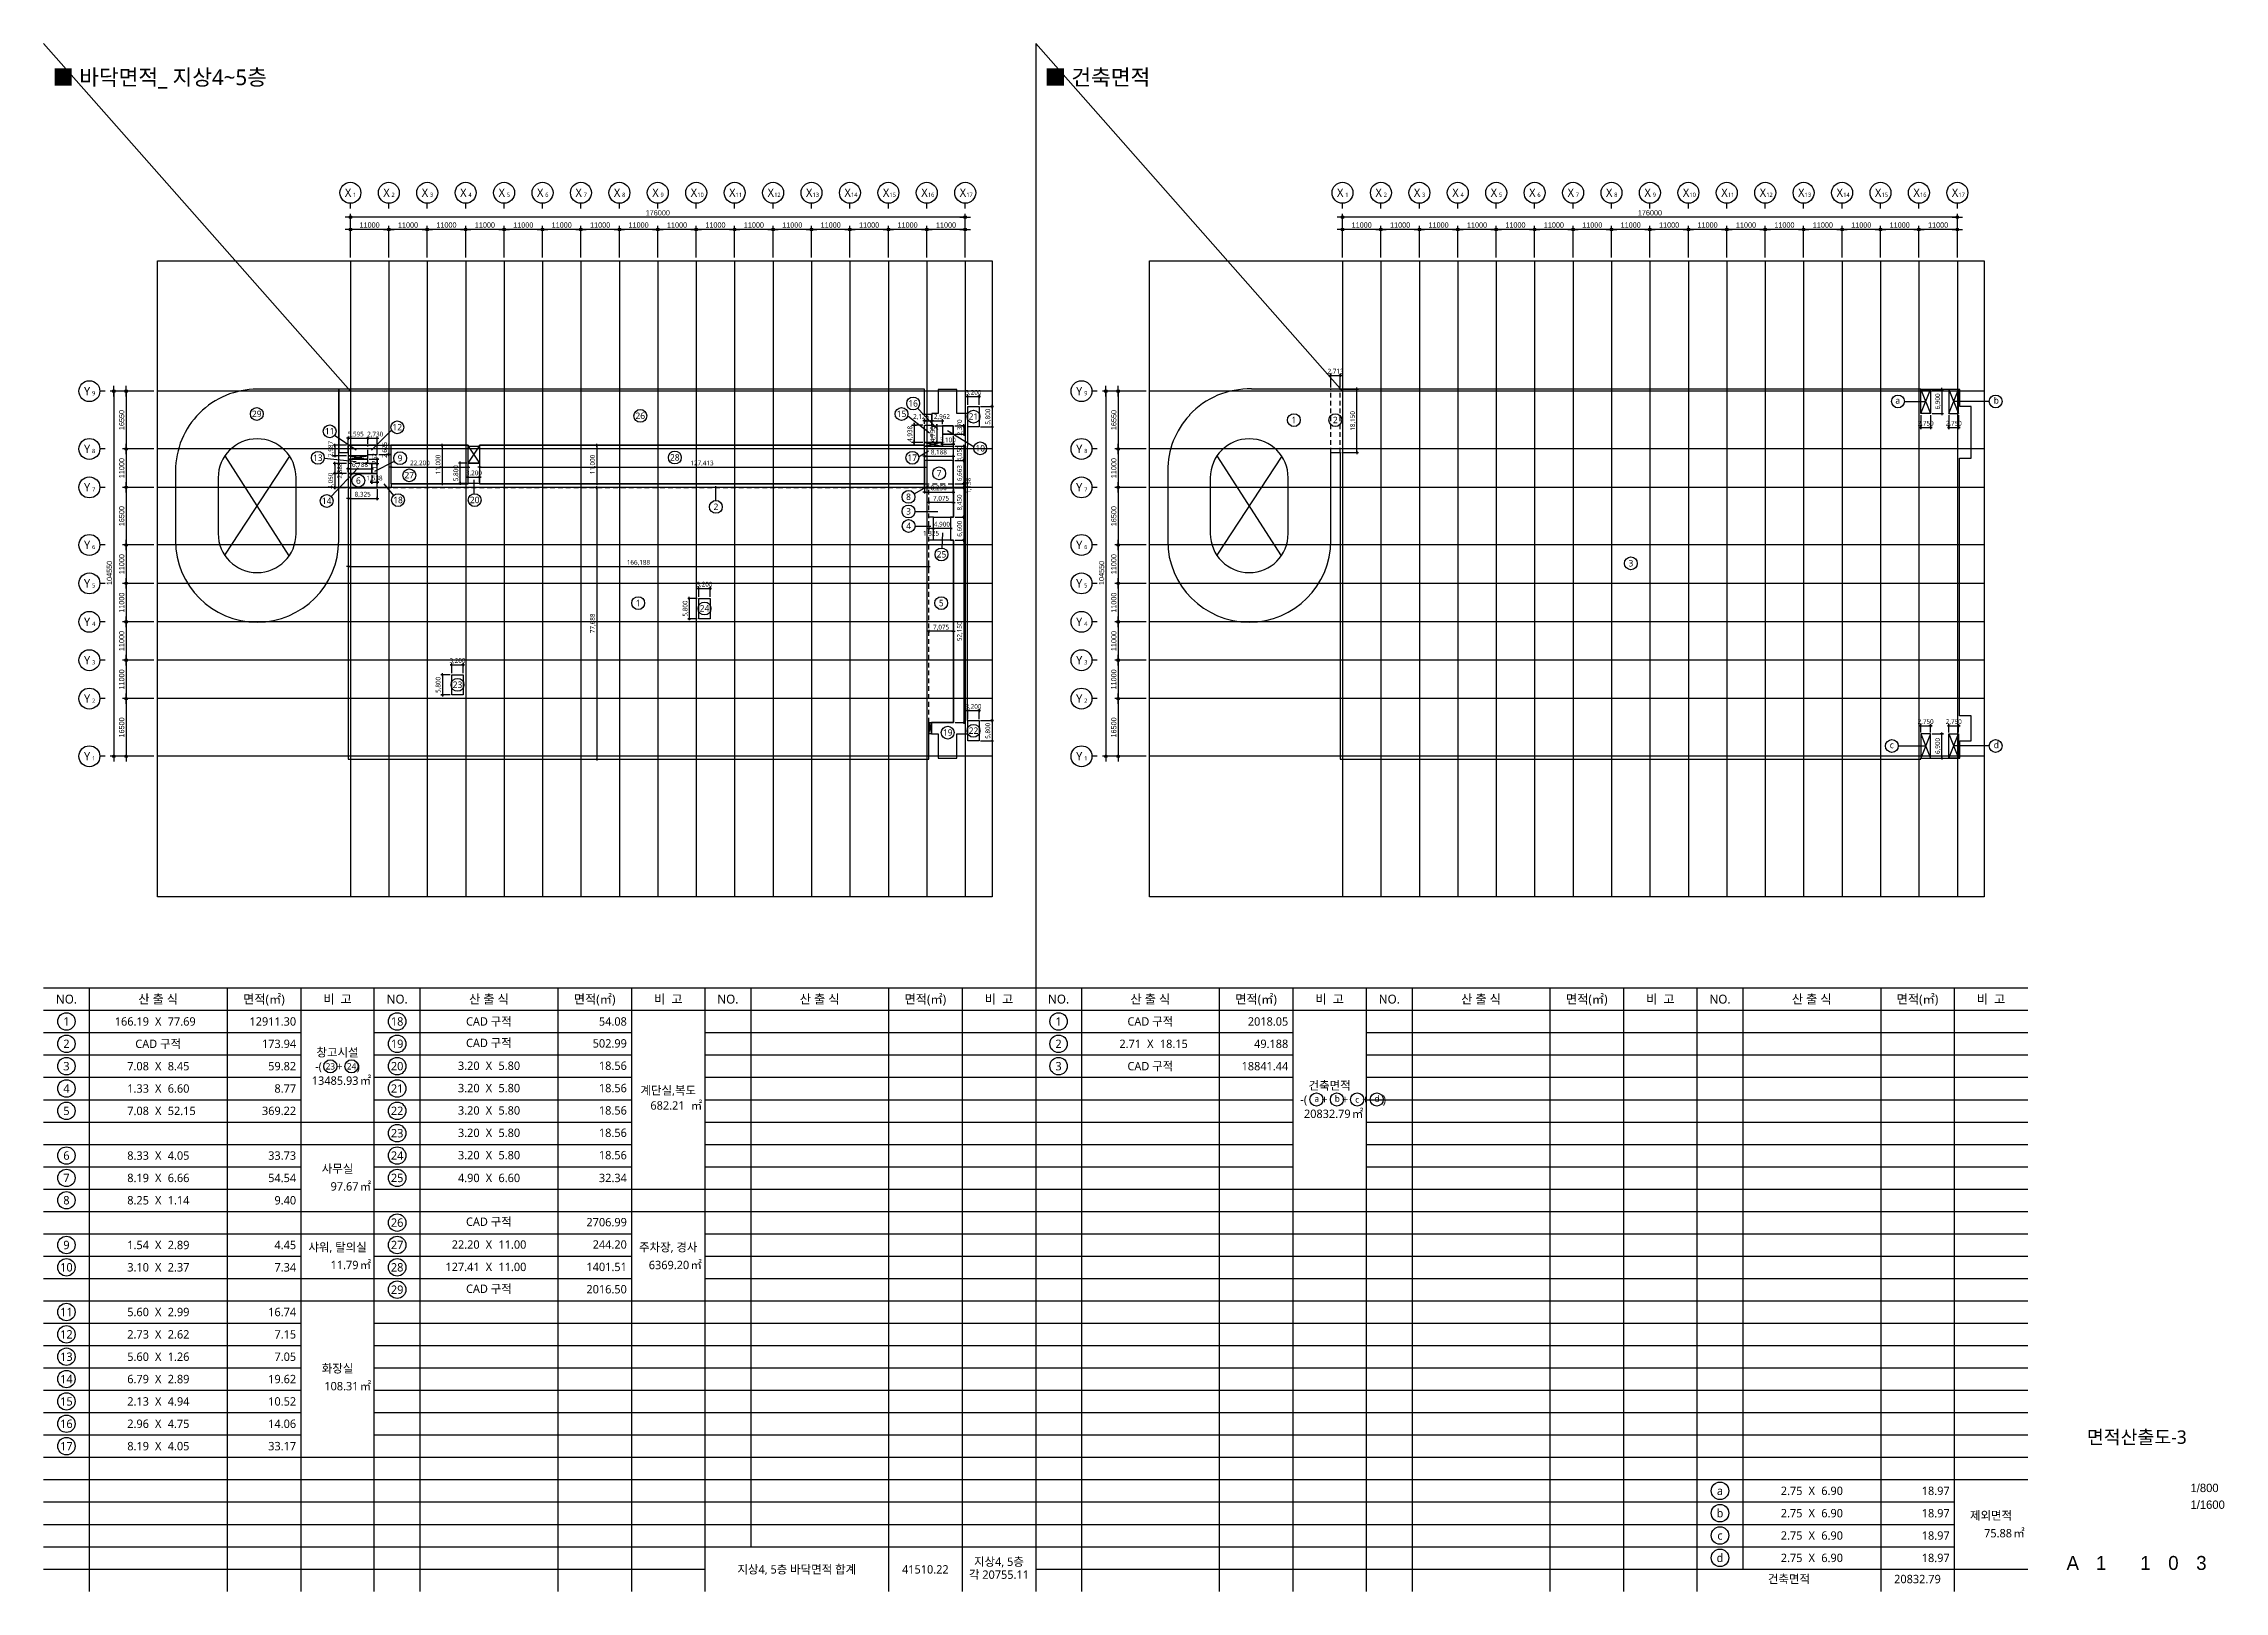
# Model space of a CAD drawing. Header units: millimetres. Extents: x 6000 to 1943854, y 3300 to 446500.
# Drawn here: x 1319600 to 1943854, y 3300 to 446500 of the extents above; entities that cross this region are included whole.
import ezdxf
from ezdxf.enums import TextEntityAlignment as Align

# ---------------------------------------------------------------- set-up
doc = ezdxf.new("R2010")
doc.units = ezdxf.units.MM
for name, pattern in [('-HID', [2.5, 1.5, -1]), ('CEN', [62, 60, -1, 0, -1]), ('HID', [2.5, 1.5, -1])]:
    doc.linetypes.add(name, pattern=pattern)
doc.layers.get('DEFPOINTS').update_dxf_attribs({"color": 171})
for name, color, linetype in [('AREA 99 - 건축면적', 60, 'Continuous'), ('AREA-빼는 면적', 7, 'Continuous'), ('AREABOUNDARY_H', 4, 'HID'), ('AREALINE', 1, 'Continuous'), ('AREATEXT', 7, 'Continuous'), ('CEN(ST)', 12, 'CEN'), ('dim0', 7, 'Continuous'), ('NDIM', 7, 'Continuous'), ('SYM(AXIS)', 7, 'Continuous'), ('TEXT', 3, 'Continuous'), ('TEXT(AXIS)', 2, 'Continuous'), ('TEXT-TITLE', 6, 'Continuous'), ('TEXT-기입', 6, 'Continuous'), ('TEXT-주', 7, 'Continuous')]:
    doc.layers.add(name, color=color, linetype=linetype)
doc.styles.add('CGS', font='cgse', dxfattribs={"bigfont": 'cgs'})
doc.styles.add('나눔고딕 Se', font='NanumGothic.ttf')
doc.styles.add('나눔바른고딕', font='NanumBarunGothic.ttf')
doc.dimstyles.new('A1-100', dxfattribs={"dimtxt": 3, "dimasz": 1, "dimexe": 2, "dimexo": 2, "dimgap": 1, "dimtad": 1, "dimdec": 0, "dimzin": 12, "dimdsep": 46, "dimlunit": 6, "dimtxsty": '나눔고딕 Se', "dimblk1": 'DIMDOT', "dimblk2": 'DIMDOT', "dimsah": 1, "dimcen": -1, "dimdle": 2, "dimclrd": 256, "dimclre": 256, "dimclrt": 3, "dimadec": 0, "dimazin": 0, "dimtfac": 1, "dimtdec": 0, "dimtix": 1, "dimtmove": 2, "dimatfit": 3, "dimldrblk": 'DIMDOT', "dimfxl": 1, "dimtvp": 1, "dimtolj": 1, "dimtzin": 12, "dimlwd": -1, "dimlwe": -1, "dimarcsym": 0})
doc.dimstyles.new('NDIM 1200', dxfattribs={"dimscale": 500, "dimtxt": 3, "dimasz": 1, "dimexe": 2, "dimexo": 2, "dimgap": 1, "dimtad": 1, "dimdec": 0, "dimdsep": 46, "dimtxsty": 'CGS', "dimblk": 'DOT0', "dimcen": 1, "dimdle": 8, "dimclrd": 2, "dimclre": 2, "dimclrt": 2, "dimadec": 0, "dimazin": 0, "dimtfac": 1, "dimtdec": 0, "dimtix": 1, "dimtmove": 2, "dimatfit": 3, "dimldrblk": 'DOT0', "dimfxl": 1, "dimtolj": 1, "dimtzin": 0, "dimlwd": -1, "dimlwe": -1, "dimarcsym": 0})

msp = doc.modelspace()

# ---------------------------------------------------------------- texts
at = {"layer": 'AREATEXT', "style": '나눔바른고딕'}
for s, height, p in [('16', 1837.5, (1568501.6, 343481.8)), ('a', 1837.5, (1850354.7, 344316.3)), ('b', 1837.5, (1878571.1, 344316.3)), ('29', 1837.5, (1380613.5, 340476.6)), ('12', 1837.5, (1420836.2, 336666.8)), ('26', 1837.5, (1490395, 339931.1)), ('15', 1837.5, (1565192.2, 340487.8)), ('21', 1837.5, (1585781.9, 339721.6)), ('1', 1837.5, (1677499.2, 338725.6)), ('2', 1837.5, (1689354.9, 338725.6)), ('11', 1837.5, (1401483, 335523.2)), ('10', 1837.5, (1587713.8, 330622.2)), ('13', 1837.5, (1398100.6, 327921.6)), ('9', 1837.5, (1421641.2, 327821.2)), ('28', 1837.5, (1500287.9, 328015.3)), ('17', 1837.5, (1568256.8, 327934.3)), ('6', 1837.5, (1409705.6, 321385.1)), ('27', 1837.5, (1424270.3, 322919.7)), ('7', 1837.5, (1575959.5, 323480.8)), ('14', 1837.5, (1400628.5, 315581.1)), ('18', 1837.5, (1421061.2, 315820.4)), ('20', 1837.5, (1442987.1, 315820.4)), ('2', 1837.5, (1512046.6, 313874.3)), ('3', 1837.5, (1567184.1, 312564.2)), ('8', 1837.5, (1567184.1, 316734.7)), ('4', 1837.5, (1567215.7, 308390.1)), ('25', 1837.5, (1576617.2, 300255.4)), ('3', 1837.5, (1773969.7, 297706.2)), ('1', 1837.5, (1489803.1, 286317.4)), ('5', 1837.5, (1576544.7, 286317.4)), ('24', 1837.5, (1508781.9, 284771.6)), ('23', 1837.5, (1438081.9, 262921.6)), ('19', 1837.5, (1578408, 249232.8)), ('22', 1837.5, (1585781.9, 249771.6)), ('c', 1837.5, (1848632, 245666.3)), ('d', 1837.5, (1878571.1, 245666.3)), ('1', 2400, (1326133.3, 166500)), ('18', 2400, (1420800, 166500)), ('1', 2400, (1610133.3, 166500)), ('2', 2400, (1326133.3, 160100)), ('19', 2400, (1420800, 160100)), ('2', 2400, (1610133.3, 160100)), ('3', 2400, (1326133.3, 153700)), ('23', 1800, (1401681.1, 153641)), ('24', 1800, (1407743.5, 153641)), ('20', 2400, (1420800, 153700)), ('3', 2400, (1610133.3, 153700)), ('4', 2400, (1326133.3, 147300)), ('21', 2400, (1420800, 147300)), ('a', 1800, (1684045.6, 144392.6)), ('b', 1800, (1689924.3, 144392.6)), ('c', 1800, (1695617.6, 144141)), ('d', 1800, (1701305.9, 144392.6)), ('5', 2400, (1326133.3, 140900)), ('22', 2400, (1420800, 140900)), ('23', 2400, (1420800, 134500)), ('6', 2400, (1326133.3, 128100)), ('24', 2400, (1420800, 128100)), ('7', 2400, (1326133.3, 121700)), ('25', 2400, (1420800, 121700)), ('8', 2400, (1326133.3, 115300)), ('26', 2400, (1420800, 108900)), ('9', 2400, (1326133.3, 102500)), ('27', 2400, (1420800, 102500)), ('10', 2400, (1326133.3, 96100)), ('28', 2400, (1420800, 96100)), ('29', 2400, (1420800, 89700)), ('11', 2400, (1326133.3, 83300)), ('12', 2400, (1326133.3, 76900)), ('13', 2400, (1326133.3, 70500)), ('14', 2400, (1326133.3, 64100)), ('15', 2400, (1326133.3, 57700)), ('16', 2400, (1326133.3, 51300)), ('17', 2400, (1326133.3, 44900)), ('a', 2400, (1799466.7, 32100)), ('b', 2400, (1799466.7, 25700)), ('c', 2400, (1799466.7, 19300)), ('d', 2400, (1799466.7, 12900))]:
    msp.add_text(s, height=height, dxfattribs=at).set_placement(p, align=Align.MIDDLE_CENTER)
at = {"layer": 'TEXT', "style": '나눔바른고딕'}
for s, p in [('■ 바닥면적_ 지상4~5층', (1322133.3, 434602.8)), ('■ 건축면적', (1606133.3, 434602.8))]:
    msp.add_text(s, height=4500, dxfattribs=at).set_placement(p)
for s, p in [('창고시설', (1403733.3, 157641)), ('-(     +     )', (1403733.3, 153641)), ('㎡', (1411731.8, 149600)), ('계단실,복도', (1498400, 146758.5)), ('㎡', (1506502, 142441.5)), ('-(     +     +     +     )', (1691607.4, 144141)), ('건축면적', (1687733.3, 148141)), ('㎡', (1695731.8, 140100)), ('사무실', (1403733.3, 124331.3)), ('㎡', (1411731.8, 119268.7)), ('샤워, 탈의실', (1403733.3, 101831.3)), ('주차장, 경사', (1498400, 101831.3)), ('㎡', (1411731.8, 96768.7)), ('㎡', (1506398.4, 96768.7)), ('화장실', (1403733.3, 67131.3)), ('㎡', (1411731.8, 62068.7)), ('㎡', (1885065.1, 19968.7))]:
    msp.add_text(s, height=2400, dxfattribs=at).set_placement(p, align=Align.MIDDLE_CENTER)
at = {"layer": 'TEXT-TITLE', "style": '나눔바른고딕'}
msp.add_text('면적산출도-3', height=3840, dxfattribs=at).set_placement((1918800, 47485), align=Align.MIDDLE_CENTER)
at = {"layer": 'TEXT-기입', "ltscale": 1000, "style": '나눔바른고딕'}
for s, p in [('166.19', (1349749.2, 166500)), ('12911.30', (1391882.5, 166500)), ('54.08', (1486549.2, 166500)), ('2018.05', (1675882.5, 166500)), ('173.94', (1391882.5, 160100)), ('502.99', (1486549.2, 160219.8)), ('2.71', (1633749.2, 160100)), ('49.188', (1675882.5, 160100)), ('7.08', (1349749.2, 153700)), ('59.82', (1391882.5, 153700)), ('3.20', (1444415.9, 153819.8)), ('18.56', (1486549.2, 153823.2)), ('18841.44', (1675882.5, 153700)), ('1.33', (1349749.2, 147300)), ('8.77', (1391882.5, 147300)), ('3.20', (1444415.9, 147419.8)), ('18.56', (1486549.2, 147423.2)), ('7.08', (1349749.2, 140900)), ('369.22', (1391882.5, 140900)), ('3.20', (1444415.9, 141019.8)), ('18.56', (1486549.2, 141023.2)), ('20832.79', (1693732.8, 140059)), ('3.20', (1444415.9, 134619.8)), ('18.56', (1486549.2, 134623.2)), ('8.33', (1349749.2, 128100)), ('33.73', (1391882.5, 128100)), ('3.20', (1444415.9, 128219.8)), ('18.56', (1486549.2, 128223.2)), ('8.19', (1349749.2, 121700)), ('54.54', (1391882.5, 121700)), ('97.67', (1409732.8, 119268.7)), ('4.90', (1444415.9, 121700)), ('32.34', (1486549.2, 121700)), ('8.25', (1349749.2, 115300)), ('9.40', (1391882.5, 115300)), ('2706.99', (1486549.2, 109023.2)), ('1.54', (1349749.2, 102500)), ('4.45', (1391882.5, 102500)), ('22.20', (1444415.9, 102619.8)), ('244.20', (1486549.2, 102623.2)), ('3.10', (1349749.2, 96100)), ('7.34', (1391882.5, 96100)), ('11.79', (1409732.8, 96768.7)), ('127.41', (1444415.9, 96219.8)), ('1401.51', (1486549.2, 96223.2)), ('6369.20', (1504399.5, 96768.7)), ('2016.50', (1486549.2, 89823.2)), ('5.60', (1349749.2, 83300)), ('16.74', (1391882.5, 83300)), ('2.73', (1349749.2, 76900)), ('7.15', (1391882.5, 76900)), ('5.60', (1349749.2, 70500)), ('7.05', (1391882.5, 70500)), ('6.79', (1349749.2, 64100)), ('19.62', (1391882.5, 64100)), ('108.31', (1409732.8, 62068.7)), ('2.13', (1349749.2, 57700)), ('10.52', (1391882.5, 57700)), ('2.96', (1349749.2, 51300)), ('14.06', (1391882.5, 51300)), ('8.19', (1349749.2, 44900)), ('33.17', (1391882.5, 44900)), ('2.75', (1823082.6, 32100)), ('18.97', (1865215.8, 32100)), ('2.75', (1823082.6, 25700)), ('18.97', (1865215.8, 25700)), ('2.75', (1823082.6, 19300)), ('18.97', (1865215.8, 19300)), ('75.88', (1883066.1, 19968.7)), ('2.75', (1823082.6, 12900)), ('18.97', (1865215.8, 12900))]:
    msp.add_text(s, height=2400, dxfattribs=at).set_placement(p, align=Align.MIDDLE_RIGHT)
for s, p in [('X', (1352400, 166500)), ('CAD 구적', (1447066.7, 166500)), ('CAD 구적', (1636400, 166500)), ('CAD 구적', (1352400, 160100)), ('CAD 구적', (1447066.7, 160356.3)), ('X', (1636400, 160100)), ('X', (1352400, 153700)), ('X', (1447066.7, 153819.8)), ('CAD 구적', (1636400, 153700)), ('X', (1352400, 147300)), ('X', (1447066.7, 147419.8)), ('682.21', (1498186.8, 142441.5)), ('X', (1352400, 140900)), ('X', (1447066.7, 141019.8)), ('X', (1447066.7, 134619.8)), ('X', (1352400, 128100)), ('X', (1447066.7, 128219.8)), ('X', (1352400, 121700)), ('X', (1447066.7, 121700)), ('X', (1352400, 115300)), ('CAD 구적', (1447066.7, 109156.3)), ('X', (1352400, 102500)), ('X', (1447066.7, 102619.8)), ('X', (1352400, 96100)), ('X', (1447066.7, 96219.8)), ('CAD 구적', (1447066.7, 89956.3)), ('X', (1352400, 83300)), ('X', (1352400, 76900)), ('X', (1352400, 70500)), ('X', (1352400, 64100)), ('X', (1352400, 57700)), ('X', (1352400, 51300)), ('X', (1352400, 44900)), ('X', (1825733.3, 32100)), ('X', (1825733.3, 25700)), ('X', (1825733.3, 19300)), ('X', (1825733.3, 12900))]:
    msp.add_text(s, height=2400, dxfattribs=at).set_placement(p, align=Align.MIDDLE_CENTER)
for s, p in [('77.69', (1355136.9, 166500)), ('18.15', (1639136.9, 160100)), ('8.45', (1355136.9, 153700)), ('5.80', (1449803.6, 153819.8)), ('6.60', (1355136.9, 147300)), ('5.80', (1449803.6, 147419.8)), ('52.15', (1355136.9, 140900)), ('5.80', (1449803.6, 141019.8)), ('5.80', (1449803.6, 134619.8)), ('4.05', (1355136.9, 128100)), ('5.80', (1449803.6, 128219.8)), ('6.66', (1355136.9, 121700)), ('6.60', (1449803.6, 121700)), ('1.14', (1355136.9, 115300)), ('2.89', (1355136.9, 102500)), ('11.00', (1449803.6, 102619.8)), ('2.37', (1355136.9, 96100)), ('11.00', (1449803.6, 96219.8)), ('2.99', (1355136.9, 83300)), ('2.62', (1355136.9, 76900)), ('1.26', (1355136.9, 70500)), ('2.89', (1355136.9, 64100)), ('4.94', (1355136.9, 57700)), ('4.75', (1355136.9, 51300)), ('4.05', (1355136.9, 44900)), ('6.90', (1828470.2, 32100)), ('6.90', (1828470.2, 25700)), ('6.90', (1828470.2, 19300)), ('6.90', (1828470.2, 12900))]:
    msp.add_text(s, height=2400, dxfattribs=at).set_placement(p, align=Align.MIDDLE_LEFT)
at = {"layer": 'TEXT-기입', "style": '나눔바른고딕'}
msp.add_text('13485.93', height=2400, dxfattribs=at).set_placement((1409732.8, 149559), align=Align.MIDDLE_RIGHT)
at = {"layer": 'TEXT-기입', "style": 'CGS'}
for s, p in [('1/800', (1934163, 31013.2)), ('1/1600', (1934163, 26213.2))]:
    msp.add_text(s, height=2400, dxfattribs=at).set_placement(p, align=Align.BOTTOM_LEFT)
at = {"layer": 'TEXT-기입', "color": 1, "ltscale": 1000, "style": '나눔바른고딕'}
for s, p in [('제외면적', (1877066.7, 25031.3)), ('41510.22', (1572000, 9600))]:
    msp.add_text(s, height=2400, dxfattribs=at).set_placement(p, align=Align.MIDDLE_CENTER)
at = {"layer": 'TEXT-기입', "color": 1, "style": '나눔바른고딕'}
for s, p in [('지상4, 5층', (1593066.7, 11800)), ('각 20755.11', (1593066.7, 8100)), ('20832.79', (1856000, 6839.2))]:
    msp.add_text(s, height=2400, dxfattribs=at).set_placement(p, align=Align.MIDDLE_CENTER)
at = {"layer": 'TEXT-기입', "style": 'CGS'}
for s, p in [('A', (1900462.1, 11443)), ('1', (1908562.6, 11443)), ('1', (1921262.1, 11443)), ('0', (1929262.1, 11443)), ('3', (1937262.1, 11443))]:
    msp.add_text(s, height=4000, dxfattribs=at).set_placement(p, align=Align.MIDDLE_CENTER)
at = {"layer": 'TEXT-기입', "color": 2, "style": '나눔바른고딕'}
for s, p in [('지상4, 5층 바닥면적 합계', (1535200, 9600)), ('건축면적', (1819200, 6839.2))]:
    msp.add_text(s, height=2400, dxfattribs=at).set_placement(p, align=Align.MIDDLE_CENTER)
at = {"layer": 'TEXT-주', "style": '나눔바른고딕'}
for s, p in [('NO.', (1326133.3, 172900)), ('산 출 식', (1352400, 172900)), ('면적(㎡)', (1382666.7, 172900)), ('비  고', (1403733.3, 172900)), ('NO.', (1420800, 172900)), ('산 출 식', (1447066.7, 172900)), ('면적(㎡)', (1477333.3, 172900)), ('비  고', (1498400, 172900)), ('NO.', (1515466.7, 172900)), ('산 출 식', (1541733.3, 172900)), ('면적(㎡)', (1572000, 172900)), ('비  고', (1593066.7, 172900)), ('NO.', (1610133.3, 172900)), ('산 출 식', (1636400, 172900)), ('면적(㎡)', (1666666.7, 172900)), ('비  고', (1687733.3, 172900)), ('NO.', (1704800, 172900)), ('산 출 식', (1731066.7, 172900)), ('면적(㎡)', (1761333.3, 172900)), ('비  고', (1782400, 172900)), ('NO.', (1799466.7, 172900)), ('산 출 식', (1825733.3, 172900)), ('면적(㎡)', (1856000, 172900)), ('비  고', (1877066.7, 172900))]:
    msp.add_text(s, height=2560, dxfattribs=at).set_placement(p, align=Align.MIDDLE_CENTER)

# ---------------------------------------------------------------- blocks, each defined once
blk = doc.blocks.new('DOT0')
blk.add_line((-3, 0), (3, 0))
at = {"color": 6}
blk.add_circle((0, 0), 0.75, dxfattribs=at)
blk = doc.blocks.new('*D6')
at = {"layer": 'DEFPOINTS', "color": 0, "ltscale": 0.4, "transparency": 16777216}
for p in [(1249316, 596382), (1249316, 587382), (1260316, 587382)]:
    blk.add_point(p, dxfattribs=at)
at = {"layer": 'NDIM', "ltscale": 0.4, "transparency": 16777216}
for p, q in [((1249316, 588382), (1249316, 597382)), ((1259816, 596382), (1249816, 596382)), ((1260316, 588382), (1260316, 597382))]:
    blk.add_line(p, q, dxfattribs=at)
at = {"layer": 'NDIM', "ltscale": 0.4, "transparency": 16777216, "xscale": 500, "yscale": 500, "zscale": 500, "rotation": 180}
blk.add_blockref('DOT0', (1249316, 596382), dxfattribs=at)
at = {"layer": 'NDIM', "ltscale": 0.4, "transparency": 16777216, "xscale": 500, "yscale": 500, "zscale": 500}
blk.add_blockref('DOT0', (1260316, 596382), dxfattribs=at)
at = {"layer": 'NDIM', "ltscale": 0.4, "transparency": 16777216, "insert": (1254816, 597632), "char_height": 1500, "attachment_point": 5, "style": 'CGS'}
blk.add_mtext('\\A1;11000', dxfattribs=at)
blk = doc.blocks.new('A$C2F20087E')
at = {"layer": 'SYM(AXIS)'}
blk.add_line((600, 0), (600, 300), dxfattribs=at)
blk.add_circle((600, 900), 600, dxfattribs=at)
blk = doc.blocks.new('*D7')
at = {"layer": 'DEFPOINTS', "color": 0, "ltscale": 0.4, "transparency": 16777216}
for p in [(1084316, 599882), (1084316, 587382), (1260316, 587382)]:
    blk.add_point(p, dxfattribs=at)
at = {"layer": 'NDIM', "ltscale": 0.4, "transparency": 16777216}
for p, q in [((1084316, 588382), (1084316, 600882)), ((1259816, 599882), (1084816, 599882)), ((1260316, 588382), (1260316, 600882))]:
    blk.add_line(p, q, dxfattribs=at)
at = {"layer": 'NDIM', "ltscale": 0.4, "transparency": 16777216, "xscale": 500, "yscale": 500, "zscale": 500, "rotation": 180}
blk.add_blockref('DOT0', (1084316, 599882), dxfattribs=at)
at = {"layer": 'NDIM', "ltscale": 0.4, "transparency": 16777216, "xscale": 500, "yscale": 500, "zscale": 500}
blk.add_blockref('DOT0', (1260316, 599882), dxfattribs=at)
at = {"layer": 'NDIM', "ltscale": 0.4, "transparency": 16777216, "insert": (1172316, 601132), "char_height": 1500, "attachment_point": 5, "style": 'CGS'}
blk.add_mtext('\\A1;176000', dxfattribs=at)
blk = doc.blocks.new('*D8')
at = {"layer": 'DEFPOINTS', "color": 0, "ltscale": 0.4, "transparency": 16777216}
for p in [(1029098, 550076), (1016598, 445526), (1029098, 445526)]:
    blk.add_point(p, dxfattribs=at)
at = {"layer": 'NDIM', "ltscale": 0.4, "transparency": 16777216}
for p, q in [((1028098, 550076), (1015598, 550076)), ((1016598, 549576), (1016598, 446026)), ((1028098, 445526), (1015598, 445526))]:
    blk.add_line(p, q, dxfattribs=at)
at = {"layer": 'NDIM', "ltscale": 0.4, "transparency": 16777216, "xscale": 500, "yscale": 500, "zscale": 500}
for p, rotation in [((1016598, 550076), 90), ((1016598, 445526), 270)]:
    blk.add_blockref('DOT0', p, dxfattribs=dict(at, rotation=rotation))
at = {"layer": 'NDIM', "ltscale": 0.4, "transparency": 16777216, "insert": (1015348, 498026), "char_height": 1500, "attachment_point": 5, "rotation": 90, "style": 'CGS'}
blk.add_mtext('\\A1;104550', dxfattribs=at)
blk = doc.blocks.new('*D9')
at = {"layer": 'DEFPOINTS', "color": 0, "ltscale": 0.4, "transparency": 16777216}
for p in [(1205316, 596382), (1205316, 587382), (1216316, 587382)]:
    blk.add_point(p, dxfattribs=at)
at = {"layer": 'NDIM', "ltscale": 0.4, "transparency": 16777216}
for p, q in [((1205316, 588382), (1205316, 597382)), ((1215816, 596382), (1205816, 596382)), ((1216316, 588382), (1216316, 597382))]:
    blk.add_line(p, q, dxfattribs=at)
at = {"layer": 'NDIM', "ltscale": 0.4, "transparency": 16777216, "xscale": 500, "yscale": 500, "zscale": 500, "rotation": 180}
blk.add_blockref('DOT0', (1205316, 596382), dxfattribs=at)
at = {"layer": 'NDIM', "ltscale": 0.4, "transparency": 16777216, "xscale": 500, "yscale": 500, "zscale": 500}
blk.add_blockref('DOT0', (1216316, 596382), dxfattribs=at)
at = {"layer": 'NDIM', "ltscale": 0.4, "transparency": 16777216, "insert": (1210816, 597632), "char_height": 1500, "attachment_point": 5, "style": 'CGS'}
blk.add_mtext('\\A1;11000', dxfattribs=at)
blk = doc.blocks.new('*D10')
at = {"layer": 'DEFPOINTS', "color": 0, "ltscale": 0.4, "transparency": 16777216}
for p in [(1216316, 596382), (1216316, 587382), (1227316, 587382)]:
    blk.add_point(p, dxfattribs=at)
at = {"layer": 'NDIM', "ltscale": 0.4, "transparency": 16777216}
for p, q in [((1216316, 588382), (1216316, 597382)), ((1226816, 596382), (1216816, 596382)), ((1227316, 588382), (1227316, 597382))]:
    blk.add_line(p, q, dxfattribs=at)
at = {"layer": 'NDIM', "ltscale": 0.4, "transparency": 16777216, "xscale": 500, "yscale": 500, "zscale": 500, "rotation": 180}
blk.add_blockref('DOT0', (1216316, 596382), dxfattribs=at)
at = {"layer": 'NDIM', "ltscale": 0.4, "transparency": 16777216, "xscale": 500, "yscale": 500, "zscale": 500}
blk.add_blockref('DOT0', (1227316, 596382), dxfattribs=at)
at = {"layer": 'NDIM', "ltscale": 0.4, "transparency": 16777216, "insert": (1221816, 597632), "char_height": 1500, "attachment_point": 5, "style": 'CGS'}
blk.add_mtext('\\A1;11000', dxfattribs=at)
blk = doc.blocks.new('*D11')
at = {"layer": 'DEFPOINTS', "color": 0, "ltscale": 0.4, "transparency": 16777216}
for p in [(1227316, 596382), (1227316, 587382), (1238316, 587382)]:
    blk.add_point(p, dxfattribs=at)
at = {"layer": 'NDIM', "ltscale": 0.4, "transparency": 16777216}
for p, q in [((1227316, 588382), (1227316, 597382)), ((1237816, 596382), (1227816, 596382)), ((1238316, 588382), (1238316, 597382))]:
    blk.add_line(p, q, dxfattribs=at)
at = {"layer": 'NDIM', "ltscale": 0.4, "transparency": 16777216, "xscale": 500, "yscale": 500, "zscale": 500, "rotation": 180}
blk.add_blockref('DOT0', (1227316, 596382), dxfattribs=at)
at = {"layer": 'NDIM', "ltscale": 0.4, "transparency": 16777216, "xscale": 500, "yscale": 500, "zscale": 500}
blk.add_blockref('DOT0', (1238316, 596382), dxfattribs=at)
at = {"layer": 'NDIM', "ltscale": 0.4, "transparency": 16777216, "insert": (1232816, 597632), "char_height": 1500, "attachment_point": 5, "style": 'CGS'}
blk.add_mtext('\\A1;11000', dxfattribs=at)
blk = doc.blocks.new('*D12')
at = {"layer": 'DEFPOINTS', "color": 0, "ltscale": 0.4, "transparency": 16777216}
for p in [(1238316, 596382), (1238316, 587382), (1249316, 587382)]:
    blk.add_point(p, dxfattribs=at)
at = {"layer": 'NDIM', "ltscale": 0.4, "transparency": 16777216}
for p, q in [((1238316, 588382), (1238316, 597382)), ((1248816, 596382), (1238816, 596382)), ((1249316, 588382), (1249316, 597382))]:
    blk.add_line(p, q, dxfattribs=at)
at = {"layer": 'NDIM', "ltscale": 0.4, "transparency": 16777216, "xscale": 500, "yscale": 500, "zscale": 500, "rotation": 180}
blk.add_blockref('DOT0', (1238316, 596382), dxfattribs=at)
at = {"layer": 'NDIM', "ltscale": 0.4, "transparency": 16777216, "xscale": 500, "yscale": 500, "zscale": 500}
blk.add_blockref('DOT0', (1249316, 596382), dxfattribs=at)
at = {"layer": 'NDIM', "ltscale": 0.4, "transparency": 16777216, "insert": (1243816, 597632), "char_height": 1500, "attachment_point": 5, "style": 'CGS'}
blk.add_mtext('\\A1;11000', dxfattribs=at)
blk = doc.blocks.new('*D13')
at = {"layer": 'DEFPOINTS', "color": 0, "ltscale": 0.4, "transparency": 16777216}
for p in [(1161316, 596382), (1161316, 587382), (1172316, 587382)]:
    blk.add_point(p, dxfattribs=at)
at = {"layer": 'NDIM', "ltscale": 0.4, "transparency": 16777216}
for p, q in [((1161316, 588382), (1161316, 597382)), ((1171816, 596382), (1161816, 596382)), ((1172316, 588382), (1172316, 597382))]:
    blk.add_line(p, q, dxfattribs=at)
at = {"layer": 'NDIM', "ltscale": 0.4, "transparency": 16777216, "xscale": 500, "yscale": 500, "zscale": 500, "rotation": 180}
blk.add_blockref('DOT0', (1161316, 596382), dxfattribs=at)
at = {"layer": 'NDIM', "ltscale": 0.4, "transparency": 16777216, "xscale": 500, "yscale": 500, "zscale": 500}
blk.add_blockref('DOT0', (1172316, 596382), dxfattribs=at)
at = {"layer": 'NDIM', "ltscale": 0.4, "transparency": 16777216, "insert": (1166816, 597632), "char_height": 1500, "attachment_point": 5, "style": 'CGS'}
blk.add_mtext('\\A1;11000', dxfattribs=at)
blk = doc.blocks.new('*D14')
at = {"layer": 'DEFPOINTS', "color": 0, "ltscale": 0.4, "transparency": 16777216}
for p in [(1172316, 596382), (1172316, 587382), (1183316, 587382)]:
    blk.add_point(p, dxfattribs=at)
at = {"layer": 'NDIM', "ltscale": 0.4, "transparency": 16777216}
for p, q in [((1172316, 588382), (1172316, 597382)), ((1182816, 596382), (1172816, 596382)), ((1183316, 588382), (1183316, 597382))]:
    blk.add_line(p, q, dxfattribs=at)
at = {"layer": 'NDIM', "ltscale": 0.4, "transparency": 16777216, "xscale": 500, "yscale": 500, "zscale": 500, "rotation": 180}
blk.add_blockref('DOT0', (1172316, 596382), dxfattribs=at)
at = {"layer": 'NDIM', "ltscale": 0.4, "transparency": 16777216, "xscale": 500, "yscale": 500, "zscale": 500}
blk.add_blockref('DOT0', (1183316, 596382), dxfattribs=at)
at = {"layer": 'NDIM', "ltscale": 0.4, "transparency": 16777216, "insert": (1177816, 597632), "char_height": 1500, "attachment_point": 5, "style": 'CGS'}
blk.add_mtext('\\A1;11000', dxfattribs=at)
blk = doc.blocks.new('*D15')
at = {"layer": 'DEFPOINTS', "color": 0, "ltscale": 0.4, "transparency": 16777216}
for p in [(1183316, 596382), (1183316, 587382), (1194316, 587382)]:
    blk.add_point(p, dxfattribs=at)
at = {"layer": 'NDIM', "ltscale": 0.4, "transparency": 16777216}
for p, q in [((1183316, 588382), (1183316, 597382)), ((1193816, 596382), (1183816, 596382)), ((1194316, 588382), (1194316, 597382))]:
    blk.add_line(p, q, dxfattribs=at)
at = {"layer": 'NDIM', "ltscale": 0.4, "transparency": 16777216, "xscale": 500, "yscale": 500, "zscale": 500, "rotation": 180}
blk.add_blockref('DOT0', (1183316, 596382), dxfattribs=at)
at = {"layer": 'NDIM', "ltscale": 0.4, "transparency": 16777216, "xscale": 500, "yscale": 500, "zscale": 500}
blk.add_blockref('DOT0', (1194316, 596382), dxfattribs=at)
at = {"layer": 'NDIM', "ltscale": 0.4, "transparency": 16777216, "insert": (1188816, 597632), "char_height": 1500, "attachment_point": 5, "style": 'CGS'}
blk.add_mtext('\\A1;11000', dxfattribs=at)
blk = doc.blocks.new('*D16')
at = {"layer": 'DEFPOINTS', "color": 0, "ltscale": 0.4, "transparency": 16777216}
for p in [(1194316, 596382), (1194316, 587382), (1205316, 587382)]:
    blk.add_point(p, dxfattribs=at)
at = {"layer": 'NDIM', "ltscale": 0.4, "transparency": 16777216}
for p, q in [((1194316, 588382), (1194316, 597382)), ((1204816, 596382), (1194816, 596382)), ((1205316, 588382), (1205316, 597382))]:
    blk.add_line(p, q, dxfattribs=at)
at = {"layer": 'NDIM', "ltscale": 0.4, "transparency": 16777216, "xscale": 500, "yscale": 500, "zscale": 500, "rotation": 180}
blk.add_blockref('DOT0', (1194316, 596382), dxfattribs=at)
at = {"layer": 'NDIM', "ltscale": 0.4, "transparency": 16777216, "xscale": 500, "yscale": 500, "zscale": 500}
blk.add_blockref('DOT0', (1205316, 596382), dxfattribs=at)
at = {"layer": 'NDIM', "ltscale": 0.4, "transparency": 16777216, "insert": (1199816, 597632), "char_height": 1500, "attachment_point": 5, "style": 'CGS'}
blk.add_mtext('\\A1;11000', dxfattribs=at)
blk = doc.blocks.new('*D17')
at = {"layer": 'DEFPOINTS', "color": 0, "ltscale": 0.4, "transparency": 16777216}
for p in [(1084316, 596382), (1084316, 587382), (1095316, 587382)]:
    blk.add_point(p, dxfattribs=at)
at = {"layer": 'NDIM', "ltscale": 0.4, "transparency": 16777216}
for p, q in [((1084316, 588382), (1084316, 597382)), ((1094816, 596382), (1084816, 596382)), ((1095316, 588382), (1095316, 597382))]:
    blk.add_line(p, q, dxfattribs=at)
at = {"layer": 'NDIM', "ltscale": 0.4, "transparency": 16777216, "xscale": 500, "yscale": 500, "zscale": 500, "rotation": 180}
blk.add_blockref('DOT0', (1084316, 596382), dxfattribs=at)
at = {"layer": 'NDIM', "ltscale": 0.4, "transparency": 16777216, "xscale": 500, "yscale": 500, "zscale": 500}
blk.add_blockref('DOT0', (1095316, 596382), dxfattribs=at)
at = {"layer": 'NDIM', "ltscale": 0.4, "transparency": 16777216, "insert": (1089816, 597632), "char_height": 1500, "attachment_point": 5, "style": 'CGS'}
blk.add_mtext('\\A1;11000', dxfattribs=at)
blk = doc.blocks.new('*D18')
at = {"layer": 'DEFPOINTS', "color": 0, "ltscale": 0.4, "transparency": 16777216}
for p in [(1095316, 596382), (1095316, 587382), (1106316, 587382)]:
    blk.add_point(p, dxfattribs=at)
at = {"layer": 'NDIM', "ltscale": 0.4, "transparency": 16777216}
for p, q in [((1095316, 588382), (1095316, 597382)), ((1105816, 596382), (1095816, 596382)), ((1106316, 588382), (1106316, 597382))]:
    blk.add_line(p, q, dxfattribs=at)
at = {"layer": 'NDIM', "ltscale": 0.4, "transparency": 16777216, "xscale": 500, "yscale": 500, "zscale": 500, "rotation": 180}
blk.add_blockref('DOT0', (1095316, 596382), dxfattribs=at)
at = {"layer": 'NDIM', "ltscale": 0.4, "transparency": 16777216, "xscale": 500, "yscale": 500, "zscale": 500}
blk.add_blockref('DOT0', (1106316, 596382), dxfattribs=at)
at = {"layer": 'NDIM', "ltscale": 0.4, "transparency": 16777216, "insert": (1100816, 597632), "char_height": 1500, "attachment_point": 5, "style": 'CGS'}
blk.add_mtext('\\A1;11000', dxfattribs=at)
blk = doc.blocks.new('*D19')
at = {"layer": 'DEFPOINTS', "color": 0, "ltscale": 0.4, "transparency": 16777216}
for p in [(1106316, 596382), (1106316, 587382), (1117316, 587382)]:
    blk.add_point(p, dxfattribs=at)
at = {"layer": 'NDIM', "ltscale": 0.4, "transparency": 16777216}
for p, q in [((1106316, 588382), (1106316, 597382)), ((1116816, 596382), (1106816, 596382)), ((1117316, 588382), (1117316, 597382))]:
    blk.add_line(p, q, dxfattribs=at)
at = {"layer": 'NDIM', "ltscale": 0.4, "transparency": 16777216, "xscale": 500, "yscale": 500, "zscale": 500, "rotation": 180}
blk.add_blockref('DOT0', (1106316, 596382), dxfattribs=at)
at = {"layer": 'NDIM', "ltscale": 0.4, "transparency": 16777216, "xscale": 500, "yscale": 500, "zscale": 500}
blk.add_blockref('DOT0', (1117316, 596382), dxfattribs=at)
at = {"layer": 'NDIM', "ltscale": 0.4, "transparency": 16777216, "insert": (1111816, 597632), "char_height": 1500, "attachment_point": 5, "style": 'CGS'}
blk.add_mtext('\\A1;11000', dxfattribs=at)
blk = doc.blocks.new('*D20')
at = {"layer": 'DEFPOINTS', "color": 0, "ltscale": 0.4, "transparency": 16777216}
for p in [(1117316, 596382), (1117316, 587382), (1128316, 587382)]:
    blk.add_point(p, dxfattribs=at)
at = {"layer": 'NDIM', "ltscale": 0.4, "transparency": 16777216}
for p, q in [((1117316, 588382), (1117316, 597382)), ((1127816, 596382), (1117816, 596382)), ((1128316, 588382), (1128316, 597382))]:
    blk.add_line(p, q, dxfattribs=at)
at = {"layer": 'NDIM', "ltscale": 0.4, "transparency": 16777216, "xscale": 500, "yscale": 500, "zscale": 500, "rotation": 180}
blk.add_blockref('DOT0', (1117316, 596382), dxfattribs=at)
at = {"layer": 'NDIM', "ltscale": 0.4, "transparency": 16777216, "xscale": 500, "yscale": 500, "zscale": 500}
blk.add_blockref('DOT0', (1128316, 596382), dxfattribs=at)
at = {"layer": 'NDIM', "ltscale": 0.4, "transparency": 16777216, "insert": (1122816, 597632), "char_height": 1500, "attachment_point": 5, "style": 'CGS'}
blk.add_mtext('\\A1;11000', dxfattribs=at)
blk = doc.blocks.new('*D21')
at = {"layer": 'DEFPOINTS', "color": 0, "ltscale": 0.4, "transparency": 16777216}
for p in [(1128316, 596382), (1128316, 587382), (1139316, 587382)]:
    blk.add_point(p, dxfattribs=at)
at = {"layer": 'NDIM', "ltscale": 0.4, "transparency": 16777216}
for p, q in [((1128316, 588382), (1128316, 597382)), ((1138816, 596382), (1128816, 596382)), ((1139316, 588382), (1139316, 597382))]:
    blk.add_line(p, q, dxfattribs=at)
at = {"layer": 'NDIM', "ltscale": 0.4, "transparency": 16777216, "xscale": 500, "yscale": 500, "zscale": 500, "rotation": 180}
blk.add_blockref('DOT0', (1128316, 596382), dxfattribs=at)
at = {"layer": 'NDIM', "ltscale": 0.4, "transparency": 16777216, "xscale": 500, "yscale": 500, "zscale": 500}
blk.add_blockref('DOT0', (1139316, 596382), dxfattribs=at)
at = {"layer": 'NDIM', "ltscale": 0.4, "transparency": 16777216, "insert": (1133816, 597632), "char_height": 1500, "attachment_point": 5, "style": 'CGS'}
blk.add_mtext('\\A1;11000', dxfattribs=at)
blk = doc.blocks.new('*D22')
at = {"layer": 'DEFPOINTS', "color": 0, "ltscale": 0.4, "transparency": 16777216}
for p in [(1139316, 596382), (1139316, 587382), (1150316, 587382)]:
    blk.add_point(p, dxfattribs=at)
at = {"layer": 'NDIM', "ltscale": 0.4, "transparency": 16777216}
for p, q in [((1139316, 588382), (1139316, 597382)), ((1149816, 596382), (1139816, 596382)), ((1150316, 588382), (1150316, 597382))]:
    blk.add_line(p, q, dxfattribs=at)
at = {"layer": 'NDIM', "ltscale": 0.4, "transparency": 16777216, "xscale": 500, "yscale": 500, "zscale": 500, "rotation": 180}
blk.add_blockref('DOT0', (1139316, 596382), dxfattribs=at)
at = {"layer": 'NDIM', "ltscale": 0.4, "transparency": 16777216, "xscale": 500, "yscale": 500, "zscale": 500}
blk.add_blockref('DOT0', (1150316, 596382), dxfattribs=at)
at = {"layer": 'NDIM', "ltscale": 0.4, "transparency": 16777216, "insert": (1144816, 597632), "char_height": 1500, "attachment_point": 5, "style": 'CGS'}
blk.add_mtext('\\A1;11000', dxfattribs=at)
blk = doc.blocks.new('*D23')
at = {"layer": 'DEFPOINTS', "color": 0, "ltscale": 0.4, "transparency": 16777216}
for p in [(1150316, 596382), (1150316, 587382), (1161316, 587382)]:
    blk.add_point(p, dxfattribs=at)
at = {"layer": 'NDIM', "ltscale": 0.4, "transparency": 16777216}
for p, q in [((1150316, 588382), (1150316, 597382)), ((1160816, 596382), (1150816, 596382)), ((1161316, 588382), (1161316, 597382))]:
    blk.add_line(p, q, dxfattribs=at)
at = {"layer": 'NDIM', "ltscale": 0.4, "transparency": 16777216, "xscale": 500, "yscale": 500, "zscale": 500, "rotation": 180}
blk.add_blockref('DOT0', (1150316, 596382), dxfattribs=at)
at = {"layer": 'NDIM', "ltscale": 0.4, "transparency": 16777216, "xscale": 500, "yscale": 500, "zscale": 500}
blk.add_blockref('DOT0', (1161316, 596382), dxfattribs=at)
at = {"layer": 'NDIM', "ltscale": 0.4, "transparency": 16777216, "insert": (1155816, 597632), "char_height": 1500, "attachment_point": 5, "style": 'CGS'}
blk.add_mtext('\\A1;11000', dxfattribs=at)
blk = doc.blocks.new('*D24')
at = {"layer": 'DEFPOINTS', "color": 0, "ltscale": 0.4, "transparency": 16777216}
for p in [(1029098, 462026), (1020098, 445526), (1029098, 445526)]:
    blk.add_point(p, dxfattribs=at)
at = {"layer": 'NDIM', "ltscale": 0.4, "transparency": 16777216}
for p, q in [((1028098, 462026), (1019098, 462026)), ((1020098, 461526), (1020098, 446026)), ((1028098, 445526), (1019098, 445526))]:
    blk.add_line(p, q, dxfattribs=at)
at = {"layer": 'NDIM', "ltscale": 0.4, "transparency": 16777216, "xscale": 500, "yscale": 500, "zscale": 500}
for p, rotation in [((1020098, 462026), 90), ((1020098, 445526), 270)]:
    blk.add_blockref('DOT0', p, dxfattribs=dict(at, rotation=rotation))
at = {"layer": 'NDIM', "ltscale": 0.4, "transparency": 16777216, "insert": (1018848, 453776), "char_height": 1500, "attachment_point": 5, "rotation": 90, "style": 'CGS'}
blk.add_mtext('\\A1;16500', dxfattribs=at)
blk = doc.blocks.new('*D25')
at = {"layer": 'DEFPOINTS', "color": 0, "ltscale": 0.4, "transparency": 16777216}
for p in [(1029098, 473026), (1020098, 462026), (1029098, 462026)]:
    blk.add_point(p, dxfattribs=at)
at = {"layer": 'NDIM', "ltscale": 0.4, "transparency": 16777216}
for p, q in [((1028098, 473026), (1019098, 473026)), ((1020098, 472526), (1020098, 462526)), ((1028098, 462026), (1019098, 462026))]:
    blk.add_line(p, q, dxfattribs=at)
at = {"layer": 'NDIM', "ltscale": 0.4, "transparency": 16777216, "xscale": 500, "yscale": 500, "zscale": 500}
for p, rotation in [((1020098, 473026), 90), ((1020098, 462026), 270)]:
    blk.add_blockref('DOT0', p, dxfattribs=dict(at, rotation=rotation))
at = {"layer": 'NDIM', "ltscale": 0.4, "transparency": 16777216, "insert": (1018848, 467526), "char_height": 1500, "attachment_point": 5, "rotation": 90, "style": 'CGS'}
blk.add_mtext('\\A1;11000', dxfattribs=at)
blk = doc.blocks.new('*D26')
at = {"layer": 'DEFPOINTS', "color": 0, "ltscale": 0.4, "transparency": 16777216}
for p in [(1029098, 484026), (1020098, 473026), (1029098, 473026)]:
    blk.add_point(p, dxfattribs=at)
at = {"layer": 'NDIM', "ltscale": 0.4, "transparency": 16777216}
for p, q in [((1028098, 484026), (1019098, 484026)), ((1020098, 483526), (1020098, 473526)), ((1028098, 473026), (1019098, 473026))]:
    blk.add_line(p, q, dxfattribs=at)
at = {"layer": 'NDIM', "ltscale": 0.4, "transparency": 16777216, "xscale": 500, "yscale": 500, "zscale": 500}
for p, rotation in [((1020098, 484026), 90), ((1020098, 473026), 270)]:
    blk.add_blockref('DOT0', p, dxfattribs=dict(at, rotation=rotation))
at = {"layer": 'NDIM', "ltscale": 0.4, "transparency": 16777216, "insert": (1018848, 478526), "char_height": 1500, "attachment_point": 5, "rotation": 90, "style": 'CGS'}
blk.add_mtext('\\A1;11000', dxfattribs=at)
blk = doc.blocks.new('*D27')
at = {"layer": 'DEFPOINTS', "color": 0, "ltscale": 0.4, "transparency": 16777216}
for p in [(1029098, 495026), (1020098, 484026), (1029098, 484026)]:
    blk.add_point(p, dxfattribs=at)
at = {"layer": 'NDIM', "ltscale": 0.4, "transparency": 16777216}
for p, q in [((1028098, 495026), (1019098, 495026)), ((1020098, 494526), (1020098, 484526)), ((1028098, 484026), (1019098, 484026))]:
    blk.add_line(p, q, dxfattribs=at)
at = {"layer": 'NDIM', "ltscale": 0.4, "transparency": 16777216, "xscale": 500, "yscale": 500, "zscale": 500}
for p, rotation in [((1020098, 495026), 90), ((1020098, 484026), 270)]:
    blk.add_blockref('DOT0', p, dxfattribs=dict(at, rotation=rotation))
at = {"layer": 'NDIM', "ltscale": 0.4, "transparency": 16777216, "insert": (1018848, 489526), "char_height": 1500, "attachment_point": 5, "rotation": 90, "style": 'CGS'}
blk.add_mtext('\\A1;11000', dxfattribs=at)
blk = doc.blocks.new('*D28')
at = {"layer": 'DEFPOINTS', "color": 0, "ltscale": 0.4, "transparency": 16777216}
for p in [(1029098, 506026), (1020098, 495026), (1029098, 495026)]:
    blk.add_point(p, dxfattribs=at)
at = {"layer": 'NDIM', "ltscale": 0.4, "transparency": 16777216}
for p, q in [((1028098, 506026), (1019098, 506026)), ((1020098, 505526), (1020098, 495526)), ((1028098, 495026), (1019098, 495026))]:
    blk.add_line(p, q, dxfattribs=at)
at = {"layer": 'NDIM', "ltscale": 0.4, "transparency": 16777216, "xscale": 500, "yscale": 500, "zscale": 500}
for p, rotation in [((1020098, 506026), 90), ((1020098, 495026), 270)]:
    blk.add_blockref('DOT0', p, dxfattribs=dict(at, rotation=rotation))
at = {"layer": 'NDIM', "ltscale": 0.4, "transparency": 16777216, "insert": (1018848, 500526), "char_height": 1500, "attachment_point": 5, "rotation": 90, "style": 'CGS'}
blk.add_mtext('\\A1;11000', dxfattribs=at)
blk = doc.blocks.new('*D29')
at = {"layer": 'DEFPOINTS', "color": 0, "ltscale": 0.4, "transparency": 16777216}
for p in [(1029098, 522526), (1020098, 506026), (1029098, 506026)]:
    blk.add_point(p, dxfattribs=at)
at = {"layer": 'NDIM', "ltscale": 0.4, "transparency": 16777216}
for p, q in [((1028098, 522526), (1019098, 522526)), ((1020098, 522026), (1020098, 506526)), ((1028098, 506026), (1019098, 506026))]:
    blk.add_line(p, q, dxfattribs=at)
at = {"layer": 'NDIM', "ltscale": 0.4, "transparency": 16777216, "xscale": 500, "yscale": 500, "zscale": 500}
for p, rotation in [((1020098, 522526), 90), ((1020098, 506026), 270)]:
    blk.add_blockref('DOT0', p, dxfattribs=dict(at, rotation=rotation))
at = {"layer": 'NDIM', "ltscale": 0.4, "transparency": 16777216, "insert": (1018848, 514276), "char_height": 1500, "attachment_point": 5, "rotation": 90, "style": 'CGS'}
blk.add_mtext('\\A1;16500', dxfattribs=at)
blk = doc.blocks.new('*D30')
at = {"layer": 'DEFPOINTS', "color": 0, "ltscale": 0.4, "transparency": 16777216}
for p in [(1029098, 533526), (1020098, 522526), (1029098, 522526)]:
    blk.add_point(p, dxfattribs=at)
at = {"layer": 'NDIM', "ltscale": 0.4, "transparency": 16777216}
for p, q in [((1028098, 533526), (1019098, 533526)), ((1020098, 533026), (1020098, 523026)), ((1028098, 522526), (1019098, 522526))]:
    blk.add_line(p, q, dxfattribs=at)
at = {"layer": 'NDIM', "ltscale": 0.4, "transparency": 16777216, "xscale": 500, "yscale": 500, "zscale": 500}
for p, rotation in [((1020098, 533526), 90), ((1020098, 522526), 270)]:
    blk.add_blockref('DOT0', p, dxfattribs=dict(at, rotation=rotation))
at = {"layer": 'NDIM', "ltscale": 0.4, "transparency": 16777216, "insert": (1018848, 528026), "char_height": 1500, "attachment_point": 5, "rotation": 90, "style": 'CGS'}
blk.add_mtext('\\A1;11000', dxfattribs=at)
blk = doc.blocks.new('*D31')
at = {"layer": 'DEFPOINTS', "color": 0, "ltscale": 0.4, "transparency": 16777216}
for p in [(1029098, 550076), (1020098, 533526), (1029098, 533526)]:
    blk.add_point(p, dxfattribs=at)
at = {"layer": 'NDIM', "ltscale": 0.4, "transparency": 16777216}
for p, q in [((1028098, 550076), (1019098, 550076)), ((1020098, 549576), (1020098, 534026)), ((1028098, 533526), (1019098, 533526))]:
    blk.add_line(p, q, dxfattribs=at)
at = {"layer": 'NDIM', "ltscale": 0.4, "transparency": 16777216, "xscale": 500, "yscale": 500, "zscale": 500}
for p, rotation in [((1020098, 550076), 90), ((1020098, 533526), 270)]:
    blk.add_blockref('DOT0', p, dxfattribs=dict(at, rotation=rotation))
at = {"layer": 'NDIM', "ltscale": 0.4, "transparency": 16777216, "insert": (1018848, 541801), "char_height": 1500, "attachment_point": 5, "rotation": 90, "style": 'CGS'}
blk.add_mtext('\\A1;16550', dxfattribs=at)
blk = doc.blocks.new('sdfnjksgfddf')
at = {"layer": 'AREA 99 - 건축면적', "color": 2}
for points in [[(1647590, 340187), (1647590, 340057, 0.1890758), (1641365, 324184), (1641365, 304184, 1), (1688065, 304184), (1688065, 329384), (1690777, 329384), (1690777, 241646), (1856965, 241646), (1856965, 241934), (1868165, 241934), (1868165, 246834), (1871365, 246834), (1871365, 254034), (1868052, 254034), (1868052, 327784), (1871365, 327784), (1871365, 342584), (1868165, 342584), (1868165, 347484), (1856965, 347484), (1856965, 347534), (1665340, 347534), (1665340, 347600, 0.2141057), (1647590, 340187)], [(1653565, 306183, 0.9999994), (1675865, 306184), (1675865, 322184, 1), (1653565, 322184), (1653565, 306184)]]:
    blk.add_lwpolyline(points, format="xyb", close=True, dxfattribs=at)
at = {"layer": 'AREA-빼는 면적', "color": 3}
for points in [[(1856965, 347484), (1859715, 347484), (1859715, 340584), (1856965, 340584)], [(1865015, 340584), (1867765, 340584), (1867765, 347484), (1865015, 347484)], [(1859715, 248834), (1856965, 248834), (1856965, 241934), (1859715, 241934)], [(1865015, 248834), (1867765, 248834), (1867765, 241934), (1865015, 241934)]]:
    blk.add_lwpolyline(points, close=True, dxfattribs=at)
at = {"layer": 'AREA-빼는 면적', "color": 1}
for points in [[(1856965, 340584), (1859715, 347484)], [(1856965, 347484), (1859715, 340584)], [(1865015, 347484), (1867765, 340584)], [(1865015, 340584), (1867765, 347484)], [(1674017, 328331), (1655412, 300036)], [(1673903, 299867), (1655526, 328500)], [(1856965, 248834), (1859715, 241934)], [(1859715, 248834), (1856965, 241934)], [(1865015, 248834), (1867765, 241934)], [(1865015, 241934), (1867765, 248834)]]:
    blk.add_lwpolyline(points, dxfattribs=at)
at = {"layer": 'AREABOUNDARY_H', "color": 4, "linetype": '-HID', "ltscale": 900}
for points in [[(1688065, 329384), (1688065, 347534)], [(1690777, 329384), (1690777, 347534)]]:
    blk.add_lwpolyline(points, dxfattribs=at)
blk = doc.blocks.new('DIMDOT')
at = {"linetype": 'Continuous'}
for p, q in [((-2, 0), (2, 0)), ((0, -2), (0, 2))]:
    blk.add_line(p, q, dxfattribs=at)
for radius in [0.5, 0.25]:
    blk.add_circle((0, 0), radius, dxfattribs=at)
blk = doc.blocks.new('*D33')
at = {"layer": 'DEFPOINTS', "color": 0, "transparency": 16777216}
for p in [(1690777, 347534), (1695497, 347534), (1690777, 329384)]:
    blk.add_point(p, dxfattribs=at)
at = {"layer": 'dim0', "transparency": 16777216}
for p, q in [((1691227, 347534), (1695947, 347534)), ((1695497, 329609), (1695497, 347309)), ((1691227, 329384), (1695947, 329384))]:
    blk.add_line(p, q, dxfattribs=at)
at = {"layer": 'dim0', "transparency": 16777216, "xscale": 225, "yscale": 225, "zscale": 225}
for p, rotation in [((1695497, 347534), 90), ((1695497, 329384), 270)]:
    blk.add_blockref('DIMDOT', p, dxfattribs=dict(at, rotation=rotation))
at = {"layer": 'dim0', "color": 3, "transparency": 16777216, "insert": (1694407, 338459), "char_height": 1350, "attachment_point": 5, "rotation": 90, "style": '나눔고딕 Se'}
blk.add_mtext('\\A1;18,150', dxfattribs=at)
blk = doc.blocks.new('*D34')
at = {"layer": 'DEFPOINTS', "color": 0, "transparency": 16777216}
for p in [(1690777, 351488), (1688065, 347534), (1690777, 347534)]:
    blk.add_point(p, dxfattribs=at)
at = {"layer": 'dim0', "transparency": 16777216}
for p, q in [((1687840, 351488), (1687615, 351488)), ((1688065, 347984), (1688065, 351938)), ((1688065, 351488), (1690777, 351488)), ((1690777, 347984), (1690777, 351938)), ((1691002, 351488), (1691227, 351488))]:
    blk.add_line(p, q, dxfattribs=at)
at = {"layer": 'dim0', "transparency": 16777216, "xscale": 225, "yscale": 225, "zscale": 225}
blk.add_blockref('DIMDOT', (1688065, 351488), dxfattribs=at)
at = {"layer": 'dim0', "transparency": 16777216, "xscale": 225, "yscale": 225, "zscale": 225, "rotation": 180}
blk.add_blockref('DIMDOT', (1690777, 351488), dxfattribs=at)
at = {"layer": 'dim0', "color": 3, "transparency": 16777216, "insert": (1689421, 352578), "char_height": 1350, "attachment_point": 5, "style": '나눔고딕 Se'}
blk.add_mtext('\\A1;2,713', dxfattribs=at)
blk = doc.blocks.new('*D35')
at = {"layer": 'DEFPOINTS', "color": 0, "transparency": 16777216}
for p in [(1856965, 340584), (1859715, 340584), (1859715, 336585)]:
    blk.add_point(p, dxfattribs=at)
at = {"layer": 'dim0', "transparency": 16777216}
for p, q in [((1856965, 340134), (1856965, 336135)), ((1859715, 340134), (1859715, 336135)), ((1856740, 336585), (1856515, 336585)), ((1856965, 336585), (1859715, 336585)), ((1859940, 336585), (1860165, 336585))]:
    blk.add_line(p, q, dxfattribs=at)
at = {"layer": 'dim0', "transparency": 16777216, "xscale": 225, "yscale": 225, "zscale": 225}
blk.add_blockref('DIMDOT', (1856965, 336585), dxfattribs=at)
at = {"layer": 'dim0', "transparency": 16777216, "xscale": 225, "yscale": 225, "zscale": 225, "rotation": 180}
blk.add_blockref('DIMDOT', (1859715, 336585), dxfattribs=at)
at = {"layer": 'dim0', "color": 3, "transparency": 16777216, "insert": (1858340, 337676), "char_height": 1350, "attachment_point": 5, "style": '나눔고딕 Se'}
blk.add_mtext('\\A1;2,750', dxfattribs=at)
blk = doc.blocks.new('*D36')
at = {"layer": 'DEFPOINTS', "color": 0, "transparency": 16777216}
for p in [(1865015, 340584), (1867765, 340584), (1867765, 336585)]:
    blk.add_point(p, dxfattribs=at)
at = {"layer": 'dim0', "transparency": 16777216}
for p, q in [((1865015, 340134), (1865015, 336135)), ((1867765, 340134), (1867765, 336135)), ((1864790, 336585), (1864565, 336585)), ((1865015, 336585), (1867765, 336585)), ((1867990, 336585), (1868215, 336585))]:
    blk.add_line(p, q, dxfattribs=at)
at = {"layer": 'dim0', "transparency": 16777216, "xscale": 225, "yscale": 225, "zscale": 225}
blk.add_blockref('DIMDOT', (1865015, 336585), dxfattribs=at)
at = {"layer": 'dim0', "transparency": 16777216, "xscale": 225, "yscale": 225, "zscale": 225, "rotation": 180}
blk.add_blockref('DIMDOT', (1867765, 336585), dxfattribs=at)
at = {"layer": 'dim0', "color": 3, "transparency": 16777216, "insert": (1866390, 337676), "char_height": 1350, "attachment_point": 5, "style": '나눔고딕 Se'}
blk.add_mtext('\\A1;2,750', dxfattribs=at)
blk = doc.blocks.new('*D37')
at = {"layer": 'DEFPOINTS', "color": 0, "transparency": 16777216}
for p in [(1859715, 347484), (1859715, 340584), (1862962, 340584)]:
    blk.add_point(p, dxfattribs=at)
at = {"layer": 'dim0', "transparency": 16777216}
for p, q in [((1860165, 347484), (1863412, 347484)), ((1862962, 347259), (1862962, 340809)), ((1860165, 340584), (1863412, 340584))]:
    blk.add_line(p, q, dxfattribs=at)
at = {"layer": 'dim0', "transparency": 16777216, "xscale": 225, "yscale": 225, "zscale": 225}
for p, rotation in [((1862962, 347484), 90), ((1862962, 340584), 270)]:
    blk.add_blockref('DIMDOT', p, dxfattribs=dict(at, rotation=rotation))
at = {"layer": 'dim0', "color": 3, "transparency": 16777216, "insert": (1861871, 344034), "char_height": 1350, "attachment_point": 5, "rotation": 90, "style": '나눔고딕 Se'}
blk.add_mtext('\\A1;6,900', dxfattribs=at)
blk = doc.blocks.new('*D38')
at = {"layer": 'DEFPOINTS', "color": 0, "transparency": 16777216}
for p in [(1859715, 251169), (1856965, 248834), (1859715, 248834)]:
    blk.add_point(p, dxfattribs=at)
at = {"layer": 'dim0', "transparency": 16777216}
for p, q in [((1856740, 251169), (1856515, 251169)), ((1856965, 249284), (1856965, 251619)), ((1856965, 251169), (1859715, 251169)), ((1859715, 249284), (1859715, 251619)), ((1859940, 251169), (1860165, 251169))]:
    blk.add_line(p, q, dxfattribs=at)
at = {"layer": 'dim0', "transparency": 16777216, "xscale": 225, "yscale": 225, "zscale": 225}
blk.add_blockref('DIMDOT', (1856965, 251169), dxfattribs=at)
at = {"layer": 'dim0', "transparency": 16777216, "xscale": 225, "yscale": 225, "zscale": 225, "rotation": 180}
blk.add_blockref('DIMDOT', (1859715, 251169), dxfattribs=at)
at = {"layer": 'dim0', "color": 3, "transparency": 16777216, "insert": (1858340, 252260), "char_height": 1350, "attachment_point": 5, "style": '나눔고딕 Se'}
blk.add_mtext('\\A1;2,750', dxfattribs=at)
blk = doc.blocks.new('*D39')
at = {"layer": 'DEFPOINTS', "color": 0, "transparency": 16777216}
for p in [(1867765, 251169), (1865015, 248834), (1867765, 248834)]:
    blk.add_point(p, dxfattribs=at)
at = {"layer": 'dim0', "transparency": 16777216}
for p, q in [((1864790, 251169), (1864565, 251169)), ((1865015, 249284), (1865015, 251619)), ((1865015, 251169), (1867765, 251169)), ((1867765, 249284), (1867765, 251619)), ((1867990, 251169), (1868215, 251169))]:
    blk.add_line(p, q, dxfattribs=at)
at = {"layer": 'dim0', "transparency": 16777216, "xscale": 225, "yscale": 225, "zscale": 225}
blk.add_blockref('DIMDOT', (1865015, 251169), dxfattribs=at)
at = {"layer": 'dim0', "transparency": 16777216, "xscale": 225, "yscale": 225, "zscale": 225, "rotation": 180}
blk.add_blockref('DIMDOT', (1867765, 251169), dxfattribs=at)
at = {"layer": 'dim0', "color": 3, "transparency": 16777216, "insert": (1866390, 252260), "char_height": 1350, "attachment_point": 5, "style": '나눔고딕 Se'}
blk.add_mtext('\\A1;2,750', dxfattribs=at)
blk = doc.blocks.new('*D40')
at = {"layer": 'DEFPOINTS', "color": 0, "transparency": 16777216}
for p in [(1859715, 248834), (1862962, 248834), (1859715, 241934)]:
    blk.add_point(p, dxfattribs=at)
at = {"layer": 'dim0', "transparency": 16777216}
for p, q in [((1860165, 248834), (1863412, 248834)), ((1862962, 242159), (1862962, 248609)), ((1860165, 241934), (1863412, 241934))]:
    blk.add_line(p, q, dxfattribs=at)
at = {"layer": 'dim0', "transparency": 16777216, "xscale": 225, "yscale": 225, "zscale": 225}
for p, rotation in [((1862962, 248834), 90), ((1862962, 241934), 270)]:
    blk.add_blockref('DIMDOT', p, dxfattribs=dict(at, rotation=rotation))
at = {"layer": 'dim0', "color": 3, "transparency": 16777216, "insert": (1861871, 245384), "char_height": 1350, "attachment_point": 5, "rotation": 90, "style": '나눔고딕 Se'}
blk.add_mtext('\\A1;6,900', dxfattribs=at)
blk = doc.blocks.new('dmlgmkfhgfhhjjkjk')
at = {"layer": 'AREA 99 - 건축면적', "color": 2}
for points in [[(1357365, 324184), (1357365, 304184, 1), (1404065, 304184), (1404065, 347534), (1380715, 347534, 0.4142136)], [(1369565, 306183, 0.9999994), (1391865, 306184), (1391865, 322184, 1), (1369565, 322184), (1369565, 306184)]]:
    blk.add_lwpolyline(points, format="xyb", close=True, dxfattribs=at)
for points in [[(1573902, 340296), (1571777, 340296), (1571777, 347534), (1404065, 347534), (1404065, 329384), (1406777, 329384), (1406777, 331471), (1441165, 331471), (1441165, 331184), (1444365, 331184), (1444365, 331471), (1571777, 331471), (1571777, 337221), (1573902, 337221)], [(1580040, 252134), (1573765, 252134), (1573765, 248834), (1575715, 248834), (1575715, 241934), (1581015, 241934), (1581015, 248834), (1584165, 248834), (1584165, 252634), (1584052, 252634), (1584052, 331184), (1584165, 331184), (1584165, 340584), (1581015, 340584), (1581015, 347484), (1575715, 347484), (1575715, 340584), (1573902, 340584), (1573902, 337034), (1579965, 337034), (1579965, 334664), (1576865, 334664), (1576865, 331184), (1579965, 331184), (1579965, 319334), (1580040, 319334), (1580040, 310884), (1579190, 310884), (1579190, 304284), (1580040, 304284)], [(1576865, 337034), (1576865, 332284), (1571777, 332284), (1571777, 337221), (1573902, 337221), (1573902, 337034)], [(1587365, 336784), (1584165, 336784), (1584165, 342584), (1587365, 342584)], [(1415102, 331471), (1406777, 331471), (1406777, 328484), (1412372, 328484), (1412372, 328846), (1415102, 328846)], [(1419115, 319334), (1415102, 319334), (1415102, 326271), (1412372, 326271), (1412372, 328846), (1415102, 328846), (1415102, 331471), (1418965, 331471), (1418965, 320471), (1419115, 320471)], [(1418965, 320471), (1441165, 320471), (1441165, 331471), (1418965, 331471)], [(1444365, 320471), (1571777, 320471), (1571777, 331471), (1444365, 331471)], [(1571777, 331184), (1579965, 331184), (1579965, 327134), (1571777, 327134)], [(1576865, 334664), (1579965, 334664), (1579965, 337034), (1576865, 337034)], [(1413565, 326271), (1412372, 326271), (1412372, 327534), (1406777, 327534), (1406777, 323384), (1413565, 323384)], [(1413565, 323384), (1415102, 323384), (1415102, 326271), (1413565, 326271)], [(1441165, 326384), (1444365, 326384), (1444365, 320584), (1441165, 320584)], [(1571715, 319334), (1579965, 319334), (1579965, 327134), (1571777, 327134), (1571777, 320471), (1571715, 320471)], [(1406777, 319334), (1415102, 319334), (1415102, 323384), (1406777, 323384)], [(1444365, 320471), (1444365, 320584), (1441165, 320584), (1441165, 320471), (1419115, 320471), (1419115, 319334), (1406777, 319334), (1406777, 241646), (1572965, 241646), (1572965, 252134), (1580040, 252134), (1580040, 304284), (1574290, 304284), (1574290, 310884), (1580040, 310884), (1580040, 319334), (1571715, 319334), (1571715, 320471)], [(1574290, 310884), (1579190, 310884), (1579190, 304284), (1574290, 304284)], [(1507165, 287634), (1510365, 287634), (1510365, 281834), (1507165, 281834)], [(1439665, 259984), (1436465, 259984), (1436465, 265784), (1439665, 265784)], [(1587365, 246834), (1584165, 246834), (1584165, 252634), (1587365, 252634)]]:
    blk.add_lwpolyline(points, close=True, dxfattribs=at)
at = {"layer": 'AREA-빼는 면적', "color": 3}
for points in [[(1444365, 326384), (1441165, 326384), (1441165, 331184), (1444365, 331184)], [(1571777, 332284), (1576865, 332284), (1576865, 331184), (1571777, 331184)], [(1406777, 327534), (1412372, 327534), (1412372, 328484), (1406777, 328484)]]:
    blk.add_lwpolyline(points, close=True, dxfattribs=at)
at = {"layer": 'AREA-빼는 면적', "color": 1}
for points in [[(1441165, 331184), (1444365, 326384)], [(1441165, 326384), (1444365, 331184)], [(1571777, 332284), (1576865, 331184)], [(1576865, 332284), (1571777, 331184)], [(1390017, 328331), (1371412, 300036)], [(1389903, 299867), (1371526, 328500)], [(1406777, 328484), (1412372, 327534)], [(1406777, 327534), (1412372, 328484)]]:
    blk.add_lwpolyline(points, dxfattribs=at)
blk = doc.blocks.new('*D43')
at = {"layer": 'DEFPOINTS', "color": 0, "transparency": 16777216}
for p in [(1439665, 268644), (1436465, 265784), (1439665, 265784)]:
    blk.add_point(p, dxfattribs=at)
at = {"layer": 'dim0', "transparency": 16777216}
for p, q in [((1436240, 268644), (1436015, 268644)), ((1436465, 266234), (1436465, 269094)), ((1436465, 268644), (1439665, 268644)), ((1439665, 266234), (1439665, 269094)), ((1439890, 268644), (1440115, 268644))]:
    blk.add_line(p, q, dxfattribs=at)
at = {"layer": 'dim0', "transparency": 16777216, "xscale": 225, "yscale": 225, "zscale": 225}
blk.add_blockref('DIMDOT', (1436465, 268644), dxfattribs=at)
at = {"layer": 'dim0', "transparency": 16777216, "xscale": 225, "yscale": 225, "zscale": 225, "rotation": 180}
blk.add_blockref('DIMDOT', (1439665, 268644), dxfattribs=at)
at = {"layer": 'dim0', "color": 3, "transparency": 16777216, "insert": (1438065, 269734), "char_height": 1350, "attachment_point": 5, "style": '나눔고딕 Se'}
blk.add_mtext('\\A1;3,200', dxfattribs=at)
blk = doc.blocks.new('*D44')
at = {"layer": 'DEFPOINTS', "color": 0, "transparency": 16777216}
for p in [(1436465, 265784), (1433738, 259984), (1436465, 259984)]:
    blk.add_point(p, dxfattribs=at)
at = {"layer": 'dim0', "transparency": 16777216}
for p, q in [((1436015, 265784), (1433288, 265784)), ((1433738, 265559), (1433738, 260209)), ((1436015, 259984), (1433288, 259984))]:
    blk.add_line(p, q, dxfattribs=at)
at = {"layer": 'dim0', "transparency": 16777216, "xscale": 225, "yscale": 225, "zscale": 225}
for p, rotation in [((1433738, 265784), 90), ((1433738, 259984), 270)]:
    blk.add_blockref('DIMDOT', p, dxfattribs=dict(at, rotation=rotation))
at = {"layer": 'dim0', "color": 3, "transparency": 16777216, "insert": (1432647, 262884), "char_height": 1350, "attachment_point": 5, "rotation": 90, "style": '나눔고딕 Se'}
blk.add_mtext('\\A1;5,800', dxfattribs=at)
blk = doc.blocks.new('*D45')
at = {"layer": 'DEFPOINTS', "color": 0, "transparency": 16777216}
for p in [(1406777, 296764), (1572965, 296764), (1572965, 296764)]:
    blk.add_point(p, dxfattribs=at)
at = {"layer": 'dim0', "transparency": 16777216}
blk.add_line((1407002, 296764), (1572740, 296764), dxfattribs=at)
at = {"layer": 'dim0', "transparency": 16777216, "xscale": 225, "yscale": 225, "zscale": 225, "rotation": 180}
blk.add_blockref('DIMDOT', (1406777, 296764), dxfattribs=at)
at = {"layer": 'dim0', "transparency": 16777216, "xscale": 225, "yscale": 225, "zscale": 225}
blk.add_blockref('DIMDOT', (1572965, 296764), dxfattribs=at)
at = {"layer": 'dim0', "color": 3, "transparency": 16777216, "insert": (1489871, 297855), "char_height": 1350, "attachment_point": 5, "style": '나눔고딕 Se'}
blk.add_mtext('\\A1;166,188', dxfattribs=at)
blk = doc.blocks.new('*D46')
at = {"layer": 'DEFPOINTS', "color": 0, "transparency": 16777216}
for p in [(1477915, 319334), (1477915, 241646), (1477915, 241646)]:
    blk.add_point(p, dxfattribs=at)
at = {"layer": 'dim0', "transparency": 16777216}
blk.add_line((1477915, 319109), (1477915, 241871), dxfattribs=at)
at = {"layer": 'dim0', "transparency": 16777216, "xscale": 225, "yscale": 225, "zscale": 225}
for p, rotation in [((1477915, 319334), 90), ((1477915, 241646), 270)]:
    blk.add_blockref('DIMDOT', p, dxfattribs=dict(at, rotation=rotation))
at = {"layer": 'dim0', "color": 3, "transparency": 16777216, "insert": (1476825, 280490), "char_height": 1350, "attachment_point": 5, "rotation": 90, "style": '나눔고딕 Se'}
blk.add_mtext('\\A1;77,688', dxfattribs=at)
blk = doc.blocks.new('*D47')
at = {"layer": 'DEFPOINTS', "color": 0, "transparency": 16777216}
for p in [(1507165, 287634), (1510365, 290494), (1510365, 287634)]:
    blk.add_point(p, dxfattribs=at)
at = {"layer": 'dim0', "transparency": 16777216}
for p, q in [((1506940, 290494), (1506715, 290494)), ((1507165, 288084), (1507165, 290944)), ((1507165, 290494), (1510365, 290494)), ((1510365, 288084), (1510365, 290944)), ((1510590, 290494), (1510815, 290494))]:
    blk.add_line(p, q, dxfattribs=at)
at = {"layer": 'dim0', "transparency": 16777216, "xscale": 225, "yscale": 225, "zscale": 225}
blk.add_blockref('DIMDOT', (1507165, 290494), dxfattribs=at)
at = {"layer": 'dim0', "transparency": 16777216, "xscale": 225, "yscale": 225, "zscale": 225, "rotation": 180}
blk.add_blockref('DIMDOT', (1510365, 290494), dxfattribs=at)
at = {"layer": 'dim0', "color": 3, "transparency": 16777216, "insert": (1508765, 291584), "char_height": 1350, "attachment_point": 5, "style": '나눔고딕 Se'}
blk.add_mtext('\\A1;3,200', dxfattribs=at)
blk = doc.blocks.new('*D48')
at = {"layer": 'DEFPOINTS', "color": 0, "transparency": 16777216}
for p in [(1507165, 287634), (1504438, 281834), (1507165, 281834)]:
    blk.add_point(p, dxfattribs=at)
at = {"layer": 'dim0', "transparency": 16777216}
for p, q in [((1506715, 287634), (1503988, 287634)), ((1504438, 287409), (1504438, 282059)), ((1506715, 281834), (1503988, 281834))]:
    blk.add_line(p, q, dxfattribs=at)
at = {"layer": 'dim0', "transparency": 16777216, "xscale": 225, "yscale": 225, "zscale": 225}
for p, rotation in [((1504438, 287634), 90), ((1504438, 281834), 270)]:
    blk.add_blockref('DIMDOT', p, dxfattribs=dict(at, rotation=rotation))
at = {"layer": 'dim0', "color": 3, "transparency": 16777216, "insert": (1503347, 284734), "char_height": 1350, "attachment_point": 5, "rotation": 90, "style": '나눔고딕 Se'}
blk.add_mtext('\\A1;5,800', dxfattribs=at)
blk = doc.blocks.new('*D49')
at = {"layer": 'DEFPOINTS', "color": 0, "transparency": 16777216}
for p in [(1438805, 326384), (1441165, 326384), (1441165, 320584)]:
    blk.add_point(p, dxfattribs=at)
at = {"layer": 'dim0', "transparency": 16777216}
for p, q in [((1440715, 326384), (1438355, 326384)), ((1438805, 320809), (1438805, 326159)), ((1440715, 320584), (1438355, 320584))]:
    blk.add_line(p, q, dxfattribs=at)
at = {"layer": 'dim0', "transparency": 16777216, "xscale": 225, "yscale": 225, "zscale": 225}
for p, rotation in [((1438805, 326384), 90), ((1438805, 320584), 270)]:
    blk.add_blockref('DIMDOT', p, dxfattribs=dict(at, rotation=rotation))
at = {"layer": 'dim0', "color": 3, "transparency": 16777216, "insert": (1437714, 323484), "char_height": 1350, "attachment_point": 5, "rotation": 90, "style": '나눔고딕 Se'}
blk.add_mtext('\\A1;5,800', dxfattribs=at)
blk = doc.blocks.new('*D50')
at = {"layer": 'DEFPOINTS', "color": 0, "transparency": 16777216}
for p in [(1441165, 320584), (1444365, 322358), (1444365, 320584)]:
    blk.add_point(p, dxfattribs=at)
at = {"layer": 'dim0', "transparency": 16777216}
for p, q in [((1440940, 322358), (1440715, 322358)), ((1441165, 321034), (1441165, 322808)), ((1441165, 322358), (1444365, 322358)), ((1444365, 321034), (1444365, 322808)), ((1444590, 322358), (1444815, 322358))]:
    blk.add_line(p, q, dxfattribs=at)
at = {"layer": 'dim0', "transparency": 16777216, "xscale": 225, "yscale": 225, "zscale": 225}
blk.add_blockref('DIMDOT', (1441165, 322358), dxfattribs=at)
at = {"layer": 'dim0', "transparency": 16777216, "xscale": 225, "yscale": 225, "zscale": 225, "rotation": 180}
blk.add_blockref('DIMDOT', (1444365, 322358), dxfattribs=at)
at = {"layer": 'dim0', "color": 3, "transparency": 16777216, "insert": (1442765, 323448), "char_height": 1350, "attachment_point": 5, "style": '나눔고딕 Se'}
blk.add_mtext('\\A1;3,200', dxfattribs=at)
blk = doc.blocks.new('*D51')
at = {"layer": 'DEFPOINTS', "color": 0, "transparency": 16777216}
for p in [(1584165, 252634), (1587365, 255494), (1587365, 252634)]:
    blk.add_point(p, dxfattribs=at)
at = {"layer": 'dim0', "transparency": 16777216}
for p, q in [((1584165, 253084), (1584165, 255944)), ((1587365, 253084), (1587365, 255944)), ((1583940, 255494), (1583715, 255494)), ((1584165, 255494), (1587365, 255494)), ((1587590, 255494), (1587815, 255494))]:
    blk.add_line(p, q, dxfattribs=at)
at = {"layer": 'dim0', "transparency": 16777216, "xscale": 225, "yscale": 225, "zscale": 225}
blk.add_blockref('DIMDOT', (1584165, 255494), dxfattribs=at)
at = {"layer": 'dim0', "transparency": 16777216, "xscale": 225, "yscale": 225, "zscale": 225, "rotation": 180}
blk.add_blockref('DIMDOT', (1587365, 255494), dxfattribs=at)
at = {"layer": 'dim0', "color": 3, "transparency": 16777216, "insert": (1585765, 256584), "char_height": 1350, "attachment_point": 5, "style": '나눔고딕 Se'}
blk.add_mtext('\\A1;3,200', dxfattribs=at)
blk = doc.blocks.new('*D52')
at = {"layer": 'DEFPOINTS', "color": 0, "transparency": 16777216}
for p in [(1587365, 252634), (1587365, 246834), (1591092, 246834)]:
    blk.add_point(p, dxfattribs=at)
at = {"layer": 'dim0', "transparency": 16777216}
for p, q in [((1587815, 252634), (1591542, 252634)), ((1591092, 252409), (1591092, 247059)), ((1587815, 246834), (1591542, 246834))]:
    blk.add_line(p, q, dxfattribs=at)
at = {"layer": 'dim0', "transparency": 16777216, "xscale": 225, "yscale": 225, "zscale": 225}
for p, rotation in [((1591092, 252634), 90), ((1591092, 246834), 270)]:
    blk.add_blockref('DIMDOT', p, dxfattribs=dict(at, rotation=rotation))
at = {"layer": 'dim0', "color": 3, "transparency": 16777216, "insert": (1590001, 249734), "char_height": 1350, "attachment_point": 5, "rotation": 90, "style": '나눔고딕 Se'}
blk.add_mtext('\\A1;5,800', dxfattribs=at)
blk = doc.blocks.new('*D53')
at = {"layer": 'DEFPOINTS', "color": 0, "transparency": 16777216}
for p in [(1587365, 345444), (1584165, 342584), (1587365, 342584)]:
    blk.add_point(p, dxfattribs=at)
at = {"layer": 'dim0', "transparency": 16777216}
for p, q in [((1583940, 345444), (1583715, 345444)), ((1584165, 343034), (1584165, 345894)), ((1584165, 345444), (1587365, 345444)), ((1587365, 343034), (1587365, 345894)), ((1587590, 345444), (1587815, 345444))]:
    blk.add_line(p, q, dxfattribs=at)
at = {"layer": 'dim0', "transparency": 16777216, "xscale": 225, "yscale": 225, "zscale": 225}
blk.add_blockref('DIMDOT', (1584165, 345444), dxfattribs=at)
at = {"layer": 'dim0', "transparency": 16777216, "xscale": 225, "yscale": 225, "zscale": 225, "rotation": 180}
blk.add_blockref('DIMDOT', (1587365, 345444), dxfattribs=at)
at = {"layer": 'dim0', "color": 3, "transparency": 16777216, "insert": (1585765, 346534), "char_height": 1350, "attachment_point": 5, "style": '나눔고딕 Se'}
blk.add_mtext('\\A1;3,200', dxfattribs=at)
blk = doc.blocks.new('*D54')
at = {"layer": 'DEFPOINTS', "color": 0, "transparency": 16777216}
for p in [(1587365, 342584), (1587365, 336784), (1591092, 336784)]:
    blk.add_point(p, dxfattribs=at)
at = {"layer": 'dim0', "transparency": 16777216}
for p, q in [((1587815, 342584), (1591542, 342584)), ((1591092, 342359), (1591092, 337009)), ((1587815, 336784), (1591542, 336784))]:
    blk.add_line(p, q, dxfattribs=at)
at = {"layer": 'dim0', "transparency": 16777216, "xscale": 225, "yscale": 225, "zscale": 225}
for p, rotation in [((1591092, 342584), 90), ((1591092, 336784), 270)]:
    blk.add_blockref('DIMDOT', p, dxfattribs=dict(at, rotation=rotation))
at = {"layer": 'dim0', "color": 3, "transparency": 16777216, "insert": (1590001, 339684), "char_height": 1350, "attachment_point": 5, "rotation": 90, "style": '나눔고딕 Se'}
blk.add_mtext('\\A1;5,800', dxfattribs=at)
blk = doc.blocks.new('*D55')
at = {"layer": 'DEFPOINTS', "color": 0, "transparency": 16777216}
for p in [(1579965, 337034), (1579965, 334664), (1583009, 334664)]:
    blk.add_point(p, dxfattribs=at)
at = {"layer": 'dim0', "transparency": 16777216}
for p, q in [((1580415, 337034), (1583459, 337034)), ((1580415, 334664), (1583459, 334664)), ((1583009, 336809), (1583009, 334889))]:
    blk.add_line(p, q, dxfattribs=at)
at = {"layer": 'dim0', "transparency": 16777216, "xscale": 225, "yscale": 225, "zscale": 225}
for p, rotation in [((1583009, 337034), 90), ((1583009, 334664), 270)]:
    blk.add_blockref('DIMDOT', p, dxfattribs=dict(at, rotation=rotation))
at = {"layer": 'dim0', "color": 3, "transparency": 16777216, "insert": (1581919, 336584), "char_height": 1350, "attachment_point": 5, "rotation": 90, "style": '나눔고딕 Se'}
blk.add_mtext('\\A1;2,370', dxfattribs=at)
blk = doc.blocks.new('*D56')
at = {"layer": 'DEFPOINTS', "color": 0, "transparency": 16777216}
for p in [(1571777, 337221), (1568773, 332284), (1571777, 332284)]:
    blk.add_point(p, dxfattribs=at)
at = {"layer": 'dim0', "transparency": 16777216}
for p, q in [((1571327, 337221), (1568323, 337221)), ((1568773, 337581), (1568773, 337941)), ((1568773, 337221), (1568773, 332284)), ((1571327, 332284), (1568323, 332284)), ((1568773, 331924), (1568773, 331564))]:
    blk.add_line(p, q, dxfattribs=at)
at = {"layer": 'dim0', "transparency": 16777216, "xscale": 360, "yscale": 360, "zscale": 360}
for p, rotation in [((1568773, 337221), 270), ((1568773, 332284), 90)]:
    blk.add_blockref('DIMDOT', p, dxfattribs=dict(at, rotation=rotation))
at = {"layer": 'dim0', "color": 3, "transparency": 16777216, "insert": (1567683, 334752), "char_height": 1350, "attachment_point": 5, "rotation": 90, "style": '나눔고딕 Se'}
blk.add_mtext('\\A1;4,938', dxfattribs=at)
blk = doc.blocks.new('*D57')
at = {"layer": 'DEFPOINTS', "color": 0, "transparency": 16777216}
for p in [(1576865, 338515), (1573902, 337034), (1576865, 337034)]:
    blk.add_point(p, dxfattribs=at)
at = {"layer": 'dim0', "transparency": 16777216}
for p, q in [((1573902, 337484), (1573902, 338965)), ((1574127, 338515), (1576640, 338515)), ((1576865, 337484), (1576865, 338965))]:
    blk.add_line(p, q, dxfattribs=at)
at = {"layer": 'dim0', "transparency": 16777216, "xscale": 225, "yscale": 225, "zscale": 225, "rotation": 180}
blk.add_blockref('DIMDOT', (1573902, 338515), dxfattribs=at)
at = {"layer": 'dim0', "transparency": 16777216, "xscale": 225, "yscale": 225, "zscale": 225}
blk.add_blockref('DIMDOT', (1576865, 338515), dxfattribs=at)
at = {"layer": 'dim0', "color": 3, "transparency": 16777216, "insert": (1576745, 339605), "char_height": 1350, "attachment_point": 5, "style": '나눔고딕 Se'}
blk.add_mtext('\\A1;2,962', dxfattribs=at)
blk = doc.blocks.new('*D58')
at = {"layer": 'DEFPOINTS', "color": 0, "transparency": 16777216}
for p in [(1571777, 337221), (1573902, 338515), (1573902, 337221)]:
    blk.add_point(p, dxfattribs=at)
at = {"layer": 'dim0', "transparency": 16777216}
for p, q in [((1571777, 337671), (1571777, 338965)), ((1572002, 338515), (1573677, 338515)), ((1573902, 337671), (1573902, 338965))]:
    blk.add_line(p, q, dxfattribs=at)
at = {"layer": 'dim0', "transparency": 16777216, "xscale": 225, "yscale": 225, "zscale": 225, "rotation": 180}
blk.add_blockref('DIMDOT', (1571777, 338515), dxfattribs=at)
at = {"layer": 'dim0', "transparency": 16777216, "xscale": 225, "yscale": 225, "zscale": 225}
blk.add_blockref('DIMDOT', (1573902, 338515), dxfattribs=at)
at = {"layer": 'dim0', "color": 3, "transparency": 16777216, "insert": (1570793, 339605), "char_height": 1350, "attachment_point": 5, "style": '나눔고딕 Se'}
blk.add_mtext('\\A1;2,125', dxfattribs=at)
blk = doc.blocks.new('*D59')
at = {"layer": 'DEFPOINTS', "color": 0, "transparency": 16777216}
for p in [(1576865, 334659), (1579965, 334659), (1579965, 331804)]:
    blk.add_point(p, dxfattribs=at)
at = {"layer": 'dim0', "transparency": 16777216}
for p, q in [((1576640, 331804), (1576415, 331804)), ((1576865, 334209), (1576865, 331354)), ((1576865, 331804), (1579965, 331804)), ((1579965, 334209), (1579965, 331354)), ((1580190, 331804), (1580415, 331804))]:
    blk.add_line(p, q, dxfattribs=at)
at = {"layer": 'dim0', "transparency": 16777216, "xscale": 225, "yscale": 225, "zscale": 225}
blk.add_blockref('DIMDOT', (1576865, 331804), dxfattribs=at)
at = {"layer": 'dim0', "transparency": 16777216, "xscale": 225, "yscale": 225, "zscale": 225, "rotation": 180}
blk.add_blockref('DIMDOT', (1579965, 331804), dxfattribs=at)
at = {"layer": 'dim0', "color": 3, "transparency": 16777216, "insert": (1578415, 332894), "char_height": 1350, "attachment_point": 5, "style": '나눔고딕 Se'}
blk.add_mtext('\\A1;3,100', dxfattribs=at)
blk = doc.blocks.new('*D60')
at = {"layer": 'DEFPOINTS', "color": 0, "transparency": 16777216}
for p in [(1579965, 331184), (1579965, 327134), (1582969, 327134)]:
    blk.add_point(p, dxfattribs=at)
at = {"layer": 'dim0', "transparency": 16777216}
for p, q in [((1580415, 331184), (1583419, 331184)), ((1582969, 331409), (1582969, 331634)), ((1582969, 331184), (1582969, 327134)), ((1580415, 327134), (1583419, 327134)), ((1582969, 326909), (1582969, 326684))]:
    blk.add_line(p, q, dxfattribs=at)
at = {"layer": 'dim0', "transparency": 16777216, "xscale": 225, "yscale": 225, "zscale": 225}
for p, rotation in [((1582969, 331184), 270), ((1582969, 327134), 90)]:
    blk.add_blockref('DIMDOT', p, dxfattribs=dict(at, rotation=rotation))
at = {"layer": 'dim0', "color": 3, "transparency": 16777216, "insert": (1581881, 329159), "char_height": 1350, "attachment_point": 5, "rotation": 90, "style": '나눔고딕 Se'}
blk.add_mtext('\\A1;4,050', dxfattribs=at)
blk = doc.blocks.new('*D61')
at = {"layer": 'DEFPOINTS', "color": 0, "transparency": 16777216}
for p in [(1579965, 327134), (1579965, 320471), (1582969, 320471)]:
    blk.add_point(p, dxfattribs=at)
at = {"layer": 'dim0', "transparency": 16777216}
for p, q in [((1580415, 327134), (1583419, 327134)), ((1582969, 326909), (1582969, 320696)), ((1580415, 320471), (1583419, 320471))]:
    blk.add_line(p, q, dxfattribs=at)
at = {"layer": 'dim0', "transparency": 16777216, "xscale": 225, "yscale": 225, "zscale": 225}
for p, rotation in [((1582969, 327134), 90), ((1582969, 320471), 270)]:
    blk.add_blockref('DIMDOT', p, dxfattribs=dict(at, rotation=rotation))
at = {"layer": 'dim0', "color": 3, "transparency": 16777216, "insert": (1581879, 323500), "char_height": 1350, "attachment_point": 5, "rotation": 90, "style": '나눔고딕 Se'}
blk.add_mtext('\\A1;6,663', dxfattribs=at)
blk = doc.blocks.new('*D62')
at = {"layer": 'DEFPOINTS', "color": 0, "transparency": 16777216}
for p in [(1579965, 320471), (1579965, 319334), (1582969, 319334)]:
    blk.add_point(p, dxfattribs=at)
at = {"layer": 'dim0', "transparency": 16777216}
for p, q in [((1580415, 320471), (1583419, 320471)), ((1580415, 319334), (1583419, 319334)), ((1582969, 320246), (1582969, 319559))]:
    blk.add_line(p, q, dxfattribs=at)
at = {"layer": 'dim0', "transparency": 16777216, "xscale": 225, "yscale": 225, "zscale": 225}
for p, rotation in [((1582969, 320471), 90), ((1582969, 319334), 270)]:
    blk.add_blockref('DIMDOT', p, dxfattribs=dict(at, rotation=rotation))
at = {"layer": 'dim0', "color": 3, "transparency": 16777216, "insert": (1584421, 319902), "char_height": 1350, "attachment_point": 5, "rotation": 90, "style": '나눔고딕 Se'}
blk.add_mtext('\\A1;1,138', dxfattribs=at)
blk = doc.blocks.new('*D63')
at = {"layer": 'DEFPOINTS', "color": 0, "transparency": 16777216}
for p in [(1571777, 327134), (1579965, 328340), (1579965, 327134)]:
    blk.add_point(p, dxfattribs=at)
at = {"layer": 'dim0', "transparency": 16777216}
for p, q in [((1571777, 327584), (1571777, 328790)), ((1572002, 328340), (1579740, 328340)), ((1579965, 327584), (1579965, 328790))]:
    blk.add_line(p, q, dxfattribs=at)
at = {"layer": 'dim0', "transparency": 16777216, "xscale": 225, "yscale": 225, "zscale": 225, "rotation": 180}
blk.add_blockref('DIMDOT', (1571777, 328340), dxfattribs=at)
at = {"layer": 'dim0', "transparency": 16777216, "xscale": 225, "yscale": 225, "zscale": 225}
blk.add_blockref('DIMDOT', (1579965, 328340), dxfattribs=at)
at = {"layer": 'dim0', "color": 3, "transparency": 16777216, "insert": (1575871, 329431), "char_height": 1350, "attachment_point": 5, "style": '나눔고딕 Se'}
blk.add_mtext('\\A1;8,188', dxfattribs=at)
blk = doc.blocks.new('*D64')
at = {"layer": 'DEFPOINTS', "color": 0, "transparency": 16777216}
for p in [(1571715, 320471), (1579965, 320471), (1579965, 318081)]:
    blk.add_point(p, dxfattribs=at)
at = {"layer": 'dim0', "transparency": 16777216}
for p, q in [((1571715, 320021), (1571715, 317631)), ((1579965, 320021), (1579965, 317631)), ((1571940, 318081), (1579740, 318081))]:
    blk.add_line(p, q, dxfattribs=at)
at = {"layer": 'dim0', "transparency": 16777216, "xscale": 225, "yscale": 225, "zscale": 225, "rotation": 180}
blk.add_blockref('DIMDOT', (1571715, 318081), dxfattribs=at)
at = {"layer": 'dim0', "transparency": 16777216, "xscale": 225, "yscale": 225, "zscale": 225}
blk.add_blockref('DIMDOT', (1579965, 318081), dxfattribs=at)
at = {"layer": 'dim0', "color": 3, "transparency": 16777216, "insert": (1575840, 319172), "char_height": 1350, "attachment_point": 5, "style": '나눔고딕 Se'}
blk.add_mtext('\\A1;8,250', dxfattribs=at)
blk = doc.blocks.new('*D65')
at = {"layer": 'DEFPOINTS', "color": 0, "transparency": 16777216}
for p in [(1580040, 319334), (1580040, 310884), (1582969, 310884)]:
    blk.add_point(p, dxfattribs=at)
at = {"layer": 'dim0', "transparency": 16777216}
for p, q in [((1580490, 319334), (1583419, 319334)), ((1582969, 319109), (1582969, 311109)), ((1580490, 310884), (1583419, 310884))]:
    blk.add_line(p, q, dxfattribs=at)
at = {"layer": 'dim0', "transparency": 16777216, "xscale": 225, "yscale": 225, "zscale": 225}
for p, rotation in [((1582969, 319334), 90), ((1582969, 310884), 270)]:
    blk.add_blockref('DIMDOT', p, dxfattribs=dict(at, rotation=rotation))
at = {"layer": 'dim0', "color": 3, "transparency": 16777216, "insert": (1581879, 315109), "char_height": 1350, "attachment_point": 5, "rotation": 90, "style": '나눔고딕 Se'}
blk.add_mtext('\\A1;8,450', dxfattribs=at)
blk = doc.blocks.new('*D66')
at = {"layer": 'DEFPOINTS', "color": 0, "transparency": 16777216}
for p in [(1580040, 310884), (1580040, 304284), (1582969, 304284)]:
    blk.add_point(p, dxfattribs=at)
at = {"layer": 'dim0', "transparency": 16777216}
for p, q in [((1580490, 310884), (1583419, 310884)), ((1582969, 310659), (1582969, 304509)), ((1580490, 304284), (1583419, 304284))]:
    blk.add_line(p, q, dxfattribs=at)
at = {"layer": 'dim0', "transparency": 16777216, "xscale": 225, "yscale": 225, "zscale": 225}
for p, rotation in [((1582969, 310884), 90), ((1582969, 304284), 270)]:
    blk.add_blockref('DIMDOT', p, dxfattribs=dict(at, rotation=rotation))
at = {"layer": 'dim0', "color": 3, "transparency": 16777216, "insert": (1581879, 307584), "char_height": 1350, "attachment_point": 5, "rotation": 90, "style": '나눔고딕 Se'}
blk.add_mtext('\\A1;6,600', dxfattribs=at)
blk = doc.blocks.new('*D67')
at = {"layer": 'DEFPOINTS', "color": 0, "transparency": 16777216}
for p in [(1572965, 315109), (1572965, 315109), (1580040, 315109)]:
    blk.add_point(p, dxfattribs=at)
at = {"layer": 'dim0', "transparency": 16777216}
blk.add_line((1579815, 315109), (1573190, 315109), dxfattribs=at)
at = {"layer": 'dim0', "transparency": 16777216, "xscale": 225, "yscale": 225, "zscale": 225, "rotation": 180}
blk.add_blockref('DIMDOT', (1572965, 315109), dxfattribs=at)
at = {"layer": 'dim0', "transparency": 16777216, "xscale": 225, "yscale": 225, "zscale": 225}
blk.add_blockref('DIMDOT', (1580040, 315109), dxfattribs=at)
at = {"layer": 'dim0', "color": 3, "transparency": 16777216, "insert": (1576502, 316197), "char_height": 1350, "attachment_point": 5, "style": '나눔고딕 Se'}
blk.add_mtext('\\A1;7,075', dxfattribs=at)
blk = doc.blocks.new('*D68')
at = {"layer": 'DEFPOINTS', "color": 0, "transparency": 16777216}
for p in [(1574290, 307677), (1574290, 307677), (1579190, 307677)]:
    blk.add_point(p, dxfattribs=at)
at = {"layer": 'dim0', "transparency": 16777216}
for p, q in [((1574065, 307677), (1573840, 307677)), ((1579190, 307677), (1574290, 307677)), ((1579415, 307677), (1579640, 307677))]:
    blk.add_line(p, q, dxfattribs=at)
at = {"layer": 'dim0', "transparency": 16777216, "xscale": 225, "yscale": 225, "zscale": 225}
blk.add_blockref('DIMDOT', (1574290, 307677), dxfattribs=at)
at = {"layer": 'dim0', "transparency": 16777216, "xscale": 225, "yscale": 225, "zscale": 225, "rotation": 180}
blk.add_blockref('DIMDOT', (1579190, 307677), dxfattribs=at)
at = {"layer": 'dim0', "color": 3, "transparency": 16777216, "insert": (1576740, 308768), "char_height": 1350, "attachment_point": 5, "style": '나눔고딕 Se'}
blk.add_mtext('\\A1;4,900', dxfattribs=at)
blk = doc.blocks.new('*D69')
at = {"layer": 'DEFPOINTS', "color": 0, "transparency": 16777216}
for p in [(1572965, 307677), (1572965, 307677), (1574290, 307677)]:
    blk.add_point(p, dxfattribs=at)
at = {"layer": 'dim0', "transparency": 16777216}
blk.add_line((1574065, 307677), (1573190, 307677), dxfattribs=at)
at = {"layer": 'dim0', "transparency": 16777216, "xscale": 225, "yscale": 225, "zscale": 225, "rotation": 180}
blk.add_blockref('DIMDOT', (1572965, 307677), dxfattribs=at)
at = {"layer": 'dim0', "transparency": 16777216, "xscale": 225, "yscale": 225, "zscale": 225}
blk.add_blockref('DIMDOT', (1574290, 307677), dxfattribs=at)
at = {"layer": 'dim0', "color": 3, "transparency": 16777216, "insert": (1573627, 306172), "char_height": 1350, "attachment_point": 5, "style": '나눔고딕 Se'}
blk.add_mtext('\\A1;1,325', dxfattribs=at)
blk = doc.blocks.new('*D70')
at = {"layer": 'DEFPOINTS', "color": 0, "transparency": 16777216}
for p in [(1580040, 304284), (1580040, 252134), (1582969, 252134)]:
    blk.add_point(p, dxfattribs=at)
at = {"layer": 'dim0', "transparency": 16777216}
for p, q in [((1580490, 304284), (1583419, 304284)), ((1582969, 304059), (1582969, 252359)), ((1580490, 252134), (1583419, 252134))]:
    blk.add_line(p, q, dxfattribs=at)
at = {"layer": 'dim0', "transparency": 16777216, "xscale": 225, "yscale": 225, "zscale": 225}
for p, rotation in [((1582969, 304284), 90), ((1582969, 252134), 270)]:
    blk.add_blockref('DIMDOT', p, dxfattribs=dict(at, rotation=rotation))
at = {"layer": 'dim0', "color": 3, "transparency": 16777216, "insert": (1581879, 278209), "char_height": 1350, "attachment_point": 5, "rotation": 90, "style": '나눔고딕 Se'}
blk.add_mtext('\\A1;52,150', dxfattribs=at)
blk = doc.blocks.new('*D71')
at = {"layer": 'DEFPOINTS', "color": 0, "transparency": 16777216}
for p in [(1572965, 278209), (1572965, 278209), (1580040, 278209)]:
    blk.add_point(p, dxfattribs=at)
at = {"layer": 'dim0', "transparency": 16777216}
blk.add_line((1579815, 278209), (1573190, 278209), dxfattribs=at)
at = {"layer": 'dim0', "transparency": 16777216, "xscale": 225, "yscale": 225, "zscale": 225, "rotation": 180}
blk.add_blockref('DIMDOT', (1572965, 278209), dxfattribs=at)
at = {"layer": 'dim0', "transparency": 16777216, "xscale": 225, "yscale": 225, "zscale": 225}
blk.add_blockref('DIMDOT', (1580040, 278209), dxfattribs=at)
at = {"layer": 'dim0', "color": 3, "transparency": 16777216, "insert": (1576502, 279297), "char_height": 1350, "attachment_point": 5, "style": '나눔고딕 Se'}
blk.add_mtext('\\A1;7,075', dxfattribs=at)
blk = doc.blocks.new('*D72')
at = {"layer": 'DEFPOINTS', "color": 0, "transparency": 16777216}
for p in [(1433709, 331471), (1433709, 320471), (1433709, 320471)]:
    blk.add_point(p, dxfattribs=at)
at = {"layer": 'dim0', "transparency": 16777216}
blk.add_line((1433709, 331246), (1433709, 320696), dxfattribs=at)
at = {"layer": 'dim0', "transparency": 16777216, "xscale": 225, "yscale": 225, "zscale": 225}
for p, rotation in [((1433709, 331471), 90), ((1433709, 320471), 270)]:
    blk.add_blockref('DIMDOT', p, dxfattribs=dict(at, rotation=rotation))
at = {"layer": 'dim0', "color": 3, "transparency": 16777216, "insert": (1432620, 325971), "char_height": 1350, "attachment_point": 5, "rotation": 90, "style": '나눔고딕 Se'}
blk.add_mtext('\\A1;11,000', dxfattribs=at)
blk = doc.blocks.new('*D73')
at = {"layer": 'DEFPOINTS', "color": 0, "transparency": 16777216}
for p in [(1477915, 331471), (1477915, 320471), (1477915, 320471)]:
    blk.add_point(p, dxfattribs=at)
at = {"layer": 'dim0', "transparency": 16777216}
blk.add_line((1477915, 331246), (1477915, 320696), dxfattribs=at)
at = {"layer": 'dim0', "transparency": 16777216, "xscale": 225, "yscale": 225, "zscale": 225}
for p, rotation in [((1477915, 331471), 90), ((1477915, 320471), 270)]:
    blk.add_blockref('DIMDOT', p, dxfattribs=dict(at, rotation=rotation))
at = {"layer": 'dim0', "color": 3, "transparency": 16777216, "insert": (1476827, 325971), "char_height": 1350, "attachment_point": 5, "rotation": 90, "style": '나눔고딕 Se'}
blk.add_mtext('\\A1;11,000', dxfattribs=at)
blk = doc.blocks.new('*D74')
at = {"layer": 'DEFPOINTS', "color": 0, "transparency": 16777216}
for p in [(1444365, 325218), (1571777, 325218), (1571777, 325218)]:
    blk.add_point(p, dxfattribs=at)
at = {"layer": 'dim0', "transparency": 16777216}
blk.add_line((1444590, 325218), (1571552, 325218), dxfattribs=at)
at = {"layer": 'dim0', "transparency": 16777216, "xscale": 225, "yscale": 225, "zscale": 225, "rotation": 180}
blk.add_blockref('DIMDOT', (1444365, 325218), dxfattribs=at)
at = {"layer": 'dim0', "transparency": 16777216, "xscale": 225, "yscale": 225, "zscale": 225}
blk.add_blockref('DIMDOT', (1571777, 325218), dxfattribs=at)
at = {"layer": 'dim0', "color": 3, "transparency": 16777216, "insert": (1508071, 326308), "char_height": 1350, "attachment_point": 5, "style": '나눔고딕 Se'}
blk.add_mtext('\\A1;127,413', dxfattribs=at)
blk = doc.blocks.new('*D75')
at = {"layer": 'DEFPOINTS', "color": 0, "transparency": 16777216}
for p in [(1418965, 325218), (1441165, 325218), (1441165, 325218)]:
    blk.add_point(p, dxfattribs=at)
at = {"layer": 'dim0', "transparency": 16777216}
blk.add_line((1419190, 325218), (1440940, 325218), dxfattribs=at)
at = {"layer": 'dim0', "transparency": 16777216, "xscale": 225, "yscale": 225, "zscale": 225, "rotation": 180}
blk.add_blockref('DIMDOT', (1418965, 325218), dxfattribs=at)
at = {"layer": 'dim0', "transparency": 16777216, "xscale": 225, "yscale": 225, "zscale": 225}
blk.add_blockref('DIMDOT', (1441165, 325218), dxfattribs=at)
at = {"layer": 'dim0', "color": 3, "transparency": 16777216, "insert": (1427327, 326308), "char_height": 1350, "attachment_point": 5, "style": '나눔고딕 Se'}
blk.add_mtext('\\A1;22,200', dxfattribs=at)
blk = doc.blocks.new('*D76')
at = {"layer": 'DEFPOINTS', "color": 0, "transparency": 16777216}
for p in [(1406777, 331471), (1412372, 333482), (1412372, 331471)]:
    blk.add_point(p, dxfattribs=at)
at = {"layer": 'dim0', "transparency": 16777216}
for p, q in [((1406777, 331921), (1406777, 333932)), ((1407002, 333482), (1412147, 333482)), ((1412372, 331921), (1412372, 333932))]:
    blk.add_line(p, q, dxfattribs=at)
at = {"layer": 'dim0', "transparency": 16777216, "xscale": 225, "yscale": 225, "zscale": 225, "rotation": 180}
blk.add_blockref('DIMDOT', (1406777, 333482), dxfattribs=at)
at = {"layer": 'dim0', "transparency": 16777216, "xscale": 225, "yscale": 225, "zscale": 225}
blk.add_blockref('DIMDOT', (1412372, 333482), dxfattribs=at)
at = {"layer": 'dim0', "color": 3, "transparency": 16777216, "insert": (1408945, 334572), "char_height": 1350, "attachment_point": 5, "style": '나눔고딕 Se'}
blk.add_mtext('\\A1;5,595', dxfattribs=at)
blk = doc.blocks.new('*D77')
at = {"layer": 'DEFPOINTS', "color": 0, "transparency": 16777216}
for p in [(1412372, 331471), (1415102, 333482), (1415102, 331471)]:
    blk.add_point(p, dxfattribs=at)
at = {"layer": 'dim0', "transparency": 16777216}
for p, q in [((1412372, 331921), (1412372, 333932)), ((1412597, 333482), (1414877, 333482)), ((1415102, 331921), (1415102, 333932))]:
    blk.add_line(p, q, dxfattribs=at)
at = {"layer": 'dim0', "transparency": 16777216, "xscale": 225, "yscale": 225, "zscale": 225, "rotation": 180}
blk.add_blockref('DIMDOT', (1412372, 333482), dxfattribs=at)
at = {"layer": 'dim0', "transparency": 16777216, "xscale": 225, "yscale": 225, "zscale": 225}
blk.add_blockref('DIMDOT', (1415102, 333482), dxfattribs=at)
at = {"layer": 'dim0', "color": 3, "transparency": 16777216, "insert": (1414524, 334572), "char_height": 1350, "attachment_point": 5, "style": '나눔고딕 Se'}
blk.add_mtext('\\A1;2,730', dxfattribs=at)
blk = doc.blocks.new('*D78')
at = {"layer": 'DEFPOINTS', "color": 0, "transparency": 16777216}
for p in [(1415102, 331471), (1415102, 328846), (1418415, 328846)]:
    blk.add_point(p, dxfattribs=at)
at = {"layer": 'dim0', "transparency": 16777216}
for p, q in [((1415552, 331471), (1418865, 331471)), ((1418415, 331696), (1418415, 331921)), ((1418415, 331471), (1418415, 328846)), ((1415552, 328846), (1418865, 328846)), ((1418415, 328621), (1418415, 328396))]:
    blk.add_line(p, q, dxfattribs=at)
at = {"layer": 'dim0', "transparency": 16777216, "xscale": 225, "yscale": 225, "zscale": 225}
for p, rotation in [((1418415, 331471), 270), ((1418415, 328846), 90)]:
    blk.add_blockref('DIMDOT', p, dxfattribs=dict(at, rotation=rotation))
at = {"layer": 'dim0', "color": 3, "transparency": 16777216, "insert": (1417324, 330159), "char_height": 1350, "attachment_point": 5, "rotation": 90, "style": '나눔고딕 Se'}
blk.add_mtext('\\A1;2,625', dxfattribs=at)
blk = doc.blocks.new('*D79')
at = {"layer": 'DEFPOINTS', "color": 0, "transparency": 16777216}
for p in [(1406777, 331471), (1402966, 328484), (1406777, 328484)]:
    blk.add_point(p, dxfattribs=at)
at = {"layer": 'dim0', "transparency": 16777216}
for p, q in [((1406327, 331471), (1402516, 331471)), ((1402966, 331246), (1402966, 328709)), ((1406327, 328484), (1402516, 328484))]:
    blk.add_line(p, q, dxfattribs=at)
at = {"layer": 'dim0', "transparency": 16777216, "xscale": 225, "yscale": 225, "zscale": 225}
for p, rotation in [((1402966, 331471), 90), ((1402966, 328484), 270)]:
    blk.add_blockref('DIMDOT', p, dxfattribs=dict(at, rotation=rotation))
at = {"layer": 'dim0', "color": 3, "transparency": 16777216, "insert": (1401875, 330434), "char_height": 1350, "attachment_point": 5, "rotation": 90, "style": '나눔고딕 Se'}
blk.add_mtext('\\A1;2,987', dxfattribs=at)
blk = doc.blocks.new('*D80')
at = {"layer": 'DEFPOINTS', "color": 0, "transparency": 16777216}
for p in [(1406777, 326271), (1402966, 323384), (1406777, 323384)]:
    blk.add_point(p, dxfattribs=at)
at = {"layer": 'dim0', "transparency": 16777216}
for p, q in [((1406327, 326271), (1402516, 326271)), ((1402966, 326046), (1402966, 323609)), ((1406327, 323384), (1402516, 323384))]:
    blk.add_line(p, q, dxfattribs=at)
at = {"layer": 'dim0', "transparency": 16777216, "xscale": 225, "yscale": 225, "zscale": 225}
for p, rotation in [((1402966, 326271), 90), ((1402966, 323384), 270)]:
    blk.add_blockref('DIMDOT', p, dxfattribs=dict(at, rotation=rotation))
at = {"layer": 'dim0', "color": 3, "transparency": 16777216, "insert": (1404490, 324252), "char_height": 1350, "attachment_point": 5, "rotation": 90, "style": '나눔고딕 Se'}
blk.add_mtext('\\A1;2,888', dxfattribs=at)
blk = doc.blocks.new('*D81')
at = {"layer": 'DEFPOINTS', "color": 0, "transparency": 16777216}
for p in [(1413565, 323384), (1415102, 323384), (1415102, 320878)]:
    blk.add_point(p, dxfattribs=at)
at = {"layer": 'dim0', "transparency": 16777216}
for p, q in [((1413340, 320878), (1413115, 320878)), ((1413565, 322934), (1413565, 320428)), ((1413565, 320878), (1415102, 320878)), ((1415102, 322934), (1415102, 320428)), ((1415327, 320878), (1415552, 320878))]:
    blk.add_line(p, q, dxfattribs=at)
at = {"layer": 'dim0', "transparency": 16777216, "xscale": 225, "yscale": 225, "zscale": 225}
blk.add_blockref('DIMDOT', (1413565, 320878), dxfattribs=at)
at = {"layer": 'dim0', "transparency": 16777216, "xscale": 225, "yscale": 225, "zscale": 225, "rotation": 180}
blk.add_blockref('DIMDOT', (1415102, 320878), dxfattribs=at)
at = {"layer": 'dim0', "color": 3, "transparency": 16777216, "insert": (1414333, 321969), "char_height": 1350, "attachment_point": 5, "style": '나눔고딕 Se'}
blk.add_mtext('\\A1;1,538', dxfattribs=at)
blk = doc.blocks.new('*D82')
at = {"layer": 'DEFPOINTS', "color": 0, "transparency": 16777216}
for p in [(1406777, 319334), (1415102, 319334), (1415102, 316262)]:
    blk.add_point(p, dxfattribs=at)
at = {"layer": 'dim0', "transparency": 16777216}
for p, q in [((1406777, 318884), (1406777, 315812)), ((1415102, 318884), (1415102, 315812)), ((1407002, 316262), (1414877, 316262))]:
    blk.add_line(p, q, dxfattribs=at)
at = {"layer": 'dim0', "transparency": 16777216, "xscale": 225, "yscale": 225, "zscale": 225, "rotation": 180}
blk.add_blockref('DIMDOT', (1406777, 316262), dxfattribs=at)
at = {"layer": 'dim0', "transparency": 16777216, "xscale": 225, "yscale": 225, "zscale": 225}
blk.add_blockref('DIMDOT', (1415102, 316262), dxfattribs=at)
at = {"layer": 'dim0', "color": 3, "transparency": 16777216, "insert": (1410940, 317352), "char_height": 1350, "attachment_point": 5, "style": '나눔고딕 Se'}
blk.add_mtext('\\A1;8,325', dxfattribs=at)
blk = doc.blocks.new('*D83')
at = {"layer": 'DEFPOINTS', "color": 0, "transparency": 16777216}
for p in [(1412372, 327534), (1412372, 326271), (1415102, 326271)]:
    blk.add_point(p, dxfattribs=at)
at = {"layer": 'dim0', "transparency": 16777216}
for p, q in [((1412822, 327534), (1415552, 327534)), ((1412822, 326271), (1415552, 326271)), ((1415102, 327309), (1415102, 326496))]:
    blk.add_line(p, q, dxfattribs=at)
at = {"layer": 'dim0', "transparency": 16777216, "xscale": 225, "yscale": 225, "zscale": 225}
for p, rotation in [((1415102, 327534), 90), ((1415102, 326271), 270)]:
    blk.add_blockref('DIMDOT', p, dxfattribs=dict(at, rotation=rotation))
at = {"layer": 'dim0', "color": 3, "transparency": 16777216, "insert": (1414393, 326902), "char_height": 1350, "attachment_point": 5, "rotation": 90, "style": '나눔고딕 Se'}
blk.add_mtext('\\A1;1,262', dxfattribs=at)
blk = doc.blocks.new('*D84')
at = {"layer": 'DEFPOINTS', "color": 0, "transparency": 16777216}
for p in [(1402966, 319334), (1406777, 323384), (1406777, 319334)]:
    blk.add_point(p, dxfattribs=at)
at = {"layer": 'dim0', "transparency": 16777216}
for p, q in [((1406327, 323384), (1402516, 323384)), ((1406327, 319334), (1402516, 319334)), ((1402966, 323609), (1402966, 323834)), ((1402966, 323384), (1402966, 319334)), ((1402966, 319109), (1402966, 318884))]:
    blk.add_line(p, q, dxfattribs=at)
at = {"layer": 'dim0', "transparency": 16777216, "xscale": 225, "yscale": 225, "zscale": 225}
for p, rotation in [((1402966, 323384), 270), ((1402966, 319334), 90)]:
    blk.add_blockref('DIMDOT', p, dxfattribs=dict(at, rotation=rotation))
at = {"layer": 'dim0', "color": 3, "transparency": 16777216, "insert": (1401877, 321359), "char_height": 1350, "attachment_point": 5, "rotation": 90, "style": '나눔고딕 Se'}
blk.add_mtext('\\A1;4,050', dxfattribs=at)
blk = doc.blocks.new('*D85')
at = {"layer": 'DEFPOINTS', "color": 0, "transparency": 16777216}
for p in [(1413565, 324755), (1406777, 323384), (1413565, 323384)]:
    blk.add_point(p, dxfattribs=at)
at = {"layer": 'dim0', "transparency": 16777216}
for p, q in [((1406777, 323834), (1406777, 325205)), ((1407002, 324755), (1413340, 324755)), ((1413565, 323834), (1413565, 325205))]:
    blk.add_line(p, q, dxfattribs=at)
at = {"layer": 'dim0', "transparency": 16777216, "xscale": 225, "yscale": 225, "zscale": 225, "rotation": 180}
blk.add_blockref('DIMDOT', (1406777, 324755), dxfattribs=at)
at = {"layer": 'dim0', "transparency": 16777216, "xscale": 225, "yscale": 225, "zscale": 225}
blk.add_blockref('DIMDOT', (1413565, 324755), dxfattribs=at)
at = {"layer": 'dim0', "color": 3, "transparency": 16777216, "insert": (1410171, 325845), "char_height": 1350, "attachment_point": 5, "style": '나눔고딕 Se'}
blk.add_mtext('\\A1;6,788', dxfattribs=at)
blk = doc.blocks.new('*D86')
at = {"layer": 'DEFPOINTS', "color": 0, "transparency": 16777216}
for p in [(1573902, 337034), (1573902, 332284), (1575318, 332284)]:
    blk.add_point(p, dxfattribs=at)
at = {"layer": 'dim0', "transparency": 16777216}
for p, q in [((1575318, 337259), (1575318, 337484)), ((1574352, 337034), (1575768, 337034)), ((1574352, 332284), (1575768, 332284)), ((1575318, 337034), (1575318, 332284)), ((1575318, 332059), (1575318, 331834))]:
    blk.add_line(p, q, dxfattribs=at)
at = {"layer": 'dim0', "transparency": 16777216, "xscale": 225, "yscale": 225, "zscale": 225}
for p, rotation in [((1575318, 337034), 270), ((1575318, 332284), 90)]:
    blk.add_blockref('DIMDOT', p, dxfattribs=dict(at, rotation=rotation))
at = {"layer": 'dim0', "color": 3, "transparency": 16777216, "insert": (1574230, 334659), "char_height": 1350, "attachment_point": 5, "rotation": 90, "style": '나눔고딕 Se'}
blk.add_mtext('\\A1;4,750', dxfattribs=at)
blk = doc.blocks.new('A$C1fae6940')
at = {"layer": 'CEN(ST)', "ltscale": 0.5}
for points in [[(1084315.5, 587381.8), (1084315.5, 405238.9)], [(1095315.5, 587381.8), (1095315.5, 405238.9)], [(1106315.5, 587381.8), (1106315.5, 405238.9)], [(1117315.5, 587381.8), (1117315.5, 405238.9)], [(1128315.5, 587381.8), (1128315.5, 405238.9)], [(1139315.5, 587381.8), (1139315.5, 405238.9)], [(1150315.5, 587381.8), (1150315.5, 405238.9)], [(1161315.5, 587381.8), (1161315.5, 405238.9)], [(1172315.5, 587381.8), (1172315.5, 405238.9)], [(1183315.5, 587381.8), (1183315.5, 405238.9)], [(1194315.5, 587381.8), (1194315.5, 405238.9)], [(1205315.5, 587381.8), (1205315.5, 405238.9)], [(1216315.5, 587381.8), (1216315.5, 405238.9)], [(1227315.5, 587381.8), (1227315.5, 405238.9)], [(1238315.5, 587381.8), (1238315.5, 405238.9)], [(1249315.5, 587381.8), (1249315.5, 405238.9)], [(1260315.5, 587381.8), (1260315.5, 405238.9)], [(1268025.4, 550076.4), (1029097.9, 550076.4)], [(1268025.4, 533526.4), (1029097.9, 533526.4)], [(1268025.4, 522526.4), (1029097.9, 522526.4)], [(1268025.4, 506026.4), (1029097.9, 506026.4)], [(1268025.4, 495026.4), (1029097.9, 495026.4)], [(1268025.4, 484026.4), (1029097.9, 484026.4)], [(1268025.4, 473026.4), (1029097.9, 473026.4)], [(1268025.4, 462026.4), (1029097.9, 462026.4)], [(1268025.4, 445526.4), (1029097.9, 445526.4)]]:
    blk.add_lwpolyline(points, dxfattribs=at)
at = {"layer": 'DEFPOINTS'}
blk.add_lwpolyline([(1268025.4, 405238.9), (1029097.9, 405238.9), (1029097.9, 587381.8), (1268025.4, 587381.8)], close=True, dxfattribs=at)
at = {"xscale": 5, "yscale": 5, "zscale": 5}
for p in [(1081315.5, 602381.8), (1092315.5, 602381.8), (1103315.5, 602381.8), (1114315.5, 602381.8), (1125315.5, 602381.8), (1136315.5, 602381.8), (1147315.5, 602381.8), (1158315.5, 602381.8), (1169315.5, 602381.8), (1180315.5, 602381.8), (1191315.5, 602381.8), (1202315.5, 602381.8), (1213315.5, 602381.8), (1224315.5, 602381.8), (1235315.5, 602381.8), (1246315.5, 602381.8), (1257315.5, 602381.8)]:
    blk.add_blockref('A$C2F20087E', p, dxfattribs=at)
at = {"xscale": 5.000000000000091, "yscale": 5.000000000000091, "zscale": 5.000000000000091, "rotation": 90}
for p in [(1014097.9, 547076.4), (1014097.9, 530526.4), (1014097.9, 519526.4), (1014097.9, 503026.4), (1014097.9, 492026.4), (1014097.9, 481026.4), (1014097.9, 470026.4), (1014097.9, 459026.4), (1014097.9, 442526.4)]:
    blk.add_blockref('A$C2F20087E', p, dxfattribs=at)
at = {"layer": 'TEXT(AXIS)', "style": '나눔바른고딕'}
for s, height, p in [('X', 2400, (1083657.3, 606901.7)), ('1', 1200, (1085553.5, 606301.8)), ('X', 2400, (1094657.3, 606901.7)), ('2', 1200, (1096553.5, 606301.8)), ('X', 2400, (1105657.3, 606901.7)), ('3', 1200, (1107553.5, 606301.8)), ('X', 2400, (1116657.3, 606901.7)), ('4', 1200, (1118553.5, 606301.8)), ('X', 2400, (1127657.3, 606901.7)), ('5', 1200, (1129553.5, 606301.8)), ('X', 2400, (1138657.3, 606901.7)), ('6', 1200, (1140553.5, 606301.8)), ('X', 2400, (1149657.3, 606901.7)), ('7', 1200, (1151553.5, 606301.8)), ('X', 2400, (1160657.3, 606901.7)), ('8', 1200, (1162553.5, 606301.8)), ('X', 2400, (1171657.3, 606901.7)), ('9', 1200, (1173553.5, 606301.8)), ('X', 2400, (1182657.3, 606901.7)), ('10', 1200, (1184553.5, 606301.8)), ('X', 2400, (1193657.3, 606901.7)), ('11', 1200, (1195553.5, 606301.8)), ('X', 2400, (1204657.3, 606901.7)), ('12', 1200, (1206553.5, 606301.8)), ('X', 2400, (1215657.3, 606901.7)), ('13', 1200, (1217553.5, 606301.8)), ('X', 2400, (1226657.3, 606901.7)), ('14', 1200, (1228553.5, 606301.8)), ('X', 2400, (1237657.3, 606901.7)), ('15', 1200, (1239553.5, 606301.8)), ('X', 2400, (1248657.3, 606901.7)), ('16', 1200, (1250553.5, 606301.8)), ('X', 2400, (1259657.3, 606901.7)), ('17', 1200, (1261553.5, 606301.8)), ('Y', 2400, (1008939.6, 550096.3)), ('9', 1200, (1010835.8, 549496.4)), ('Y', 2400, (1008939.6, 533546.3)), ('8', 1200, (1010835.8, 532946.4)), ('Y', 2400, (1008939.6, 522546.3)), ('7', 1200, (1010835.8, 521946.4)), ('Y', 2400, (1008939.6, 506046.3)), ('6', 1200, (1010835.8, 505446.4)), ('Y', 2400, (1008939.6, 495046.3)), ('5', 1200, (1010835.8, 494446.4)), ('Y', 2400, (1008939.6, 484046.3)), ('4', 1200, (1010835.8, 483446.4)), ('Y', 2400, (1008939.6, 473046.3)), ('3', 1200, (1010835.8, 472446.4)), ('Y', 2400, (1008939.6, 462046.3)), ('2', 1200, (1010835.8, 461446.4)), ('Y', 2400, (1008939.6, 445546.3)), ('1', 1200, (1010835.8, 444946.4))]:
    blk.add_text(s, height=height, dxfattribs=at).set_placement(p, align=Align.MIDDLE)
at = {"layer": 'NDIM', "ltscale": 0.4}
for base, p1, p2, angle, picture, middle in [((1084315.5, 599881.8), (1260315.5, 587381.8), (1084315.5, 587381.8), 180, '*D7', (1172315.5, 601131.8)), ((1084315.5, 596381.8), (1095315.5, 587381.8), (1084315.5, 587381.8), 180, '*D17', (1089815.5, 597631.8)), ((1095315.5, 596381.8), (1106315.5, 587381.8), (1095315.5, 587381.8), 180, '*D18', (1100815.5, 597631.8)), ((1106315.5, 596381.8), (1117315.5, 587381.8), (1106315.5, 587381.8), 180, '*D19', (1111815.5, 597631.8)), ((1117315.5, 596381.8), (1128315.5, 587381.8), (1117315.5, 587381.8), 180, '*D20', (1122815.5, 597631.8)), ((1128315.5, 596381.8), (1139315.5, 587381.8), (1128315.5, 587381.8), 180, '*D21', (1133815.5, 597631.8)), ((1139315.5, 596381.8), (1150315.5, 587381.8), (1139315.5, 587381.8), 180, '*D22', (1144815.5, 597631.8)), ((1150315.5, 596381.8), (1161315.5, 587381.8), (1150315.5, 587381.8), 180, '*D23', (1155815.5, 597631.8)), ((1161315.5, 596381.8), (1172315.5, 587381.8), (1161315.5, 587381.8), 180, '*D13', (1166815.5, 597631.8)), ((1172315.5, 596381.8), (1183315.5, 587381.8), (1172315.5, 587381.8), 180, '*D14', (1177815.5, 597631.8)), ((1183315.5, 596381.8), (1194315.5, 587381.8), (1183315.5, 587381.8), 180, '*D15', (1188815.5, 597631.8)), ((1194315.5, 596381.8), (1205315.5, 587381.8), (1194315.5, 587381.8), 180, '*D16', (1199815.5, 597631.8)), ((1205315.5, 596381.8), (1216315.5, 587381.8), (1205315.5, 587381.8), 180, '*D9', (1210815.5, 597631.8)), ((1216315.5, 596381.8), (1227315.5, 587381.8), (1216315.5, 587381.8), 180, '*D10', (1221815.5, 597631.8)), ((1227315.5, 596381.8), (1238315.5, 587381.8), (1227315.5, 587381.8), 180, '*D11', (1232815.5, 597631.8)), ((1238315.5, 596381.8), (1249315.5, 587381.8), (1238315.5, 587381.8), 180, '*D12', (1243815.5, 597631.8)), ((1249315.5, 596381.8), (1260315.5, 587381.8), (1249315.5, 587381.8), 180, '*D6', (1254815.5, 597631.8)), ((1020097.9, 533526.4), (1029097.9, 550076.4), (1029097.9, 533526.4), 270, '*D31', (1018847.9, 541801.4)), ((1020097.9, 522526.4), (1029097.9, 533526.4), (1029097.9, 522526.4), 270, '*D30', (1018847.9, 528026.4)), ((1020097.9, 506026.4), (1029097.9, 522526.4), (1029097.9, 506026.4), 270, '*D29', (1018847.9, 514276.4)), ((1020097.9, 495026.4), (1029097.9, 506026.4), (1029097.9, 495026.4), 270, '*D28', (1018847.9, 500526.4)), ((1020097.9, 484026.4), (1029097.9, 495026.4), (1029097.9, 484026.4), 270, '*D27', (1018847.9, 489526.4)), ((1020097.9, 473026.4), (1029097.9, 484026.4), (1029097.9, 473026.4), 270, '*D26', (1018847.9, 478526.4)), ((1020097.9, 462026.4), (1029097.9, 473026.4), (1029097.9, 462026.4), 270, '*D25', (1018847.9, 467526.4)), ((1020097.9, 445526.4), (1029097.9, 462026.4), (1029097.9, 445526.4), 270, '*D24', (1018847.9, 453776.4))]:
    dim = blk.add_linear_dim(base=base, p1=p1, p2=p2, angle=angle, dimstyle='NDIM 1200', override={"dimclrd": 256, "dimclre": 256, "dimclrt": 256}, dxfattribs=at)
    dim.commit()
    dim.dimension.update_dxf_attribs({"geometry": picture, "text_midpoint": middle})
dim = blk.add_linear_dim(base=(1016597.9, 445526.4), p1=(1029097.9, 550076.4), p2=(1029097.9, 445526.4), angle=270, dimstyle='NDIM 1200', override={"dimclrd": 256, "dimclre": 256, "dimclrt": 256}, dxfattribs=at)
dim.commit()
dim.dimension.update_dxf_attribs({"geometry": '*D8', "text_midpoint": (1015347.9, 498026.4), "dimtype": 128})
blk = doc.blocks.new('fdklgjmkfghhjkjk')
at = {"layer": 'dim0'}
for base, p1, p2, picture, middle in [((1587364.6, 345444.1), (1584164.6, 342583.5), (1587364.6, 342583.5), '*D53', (1585764.6, 346534.4)), ((1579964.6, 331803.6), (1576864.6, 334658.5), (1579964.6, 334658.5), '*D59', (1578414.6, 332893.9)), ((1413564.5649588, 324755.2387378), (1406777.0649588, 323383.5077292), (1413564.5649588, 323383.5077292), '*D85', (1410170.8149588, 325845.4747893)), ((1571777.0649588, 325218.2623566), (1444364.5649587, 325218.2623566), (1571777.0649588, 325218.2623566), '*D74', (1508070.8149587, 326308.4984081)), ((1579964.5649588, 328340.375563), (1571777.0649588, 327133.5077293), (1579964.5649588, 327133.5077293), '*D63', (1575870.8149588, 329430.6116145)), ((1415102.1, 316262.2), (1406777.1, 319333.5), (1415102.1, 319333.5), '*D82', (1410939.6, 317352.4)), ((1415102.0649588, 320878.4815579), (1413564.5649588, 323383.5077292), (1415102.0649588, 323383.5077292), '*D81', (1414333.3149588, 321968.7176094)), ((1444364.6, 322357.6), (1441164.6, 320583.5), (1444364.6, 320583.5), '*D50', (1442764.6, 323447.9)), ((1579964.6, 318081.4), (1571714.6, 320471), (1579964.6, 320471), '*D64', (1575839.6, 319171.6)), ((1572964.6, 315108.5), (1580039.6, 315108.5), (1572964.6, 315108.5), '*D67', (1576502.1, 316196.8)), ((1574289.6, 307677.4), (1579189.6, 307677.4), (1574289.6, 307677.4), '*D68', (1576739.6, 308767.6)), ((1572964.5649588, 296764.43401), (1406777.0649588, 296764.43401), (1572964.5649588, 296764.43401), '*D45', (1489870.8149588, 297854.6700615)), ((1510364.6, 290494.1), (1507164.6, 287633.5), (1510364.6, 287633.5), '*D47', (1508764.6, 291584.4)), ((1572964.6, 278208.5), (1580039.6, 278208.5), (1572964.6, 278208.5), '*D71', (1576502.1, 279296.8)), ((1439664.6, 268644.1), (1436464.6, 265783.5), (1439664.6, 265783.5), '*D43', (1438064.6, 269734.4)), ((1587364.6, 255494.1), (1584164.6, 252633.5), (1587364.6, 252633.5), '*D51', (1585764.6, 256584.4))]:
    dim = blk.add_linear_dim(base=base, p1=p1, p2=p2, dimstyle='A1-100', override={"dimscale": 450, "dimasz": 0.5, "dimexe": 1, "dimexo": 1, "dimgap": 0.5, "dimdle": 1}, dxfattribs=at)
    dim.commit()
    dim.dimension.update_dxf_attribs({"geometry": picture, "text_midpoint": middle})
for base, p1, p2, override, picture, middle in [((1568773.0807478, 332283.5077291), (1571777.0649588, 337221.0077291), (1571777.0649588, 332283.5077291), {"dimscale": 450, "dimasz": 0.8, "dimexe": 1, "dimexo": 1, "dimgap": 0.5, "dimdle": 1}, '*D56', (1567682.8446963, 334752.2577291)), ((1575317.9, 332283.5), (1573902.1, 337033.5), (1573902.1, 332283.5), {"dimscale": 450, "dimasz": 0.5, "dimexe": 1, "dimexo": 1, "dimgap": 0.5, "dimdle": 1}, '*D86', (1574229.6, 334658.5)), ((1591091.5, 336783.5), (1587364.6, 342583.5), (1587364.6, 336783.5), {"dimscale": 450, "dimasz": 0.5, "dimexe": 1, "dimexo": 1, "dimgap": 0.5, "dimdle": 1}, '*D54', (1590001.3, 339683.5)), ((1418414.6, 328846), (1415102.1, 331471), (1415102.1, 328846), {"dimscale": 450, "dimasz": 0.5, "dimexe": 1, "dimexo": 1, "dimgap": 0.5, "dimdle": 1}, '*D78', (1417324.3, 330158.5)), ((1433708.7, 320471), (1433708.7, 331471), (1433708.7, 320471), {"dimscale": 450, "dimasz": 0.5, "dimexe": 1, "dimexo": 1, "dimgap": 0.5, "dimdle": 1}, '*D72', (1432620.4, 325971)), ((1477915.4, 320471), (1477915.4, 331471), (1477915.4, 320471), {"dimscale": 450, "dimasz": 0.5, "dimexe": 1, "dimexo": 1, "dimgap": 0.5, "dimdle": 1}, '*D73', (1476827.1, 325971)), ((1582969.2, 327133.5), (1579964.6, 331183.5), (1579964.6, 327133.5), {"dimscale": 450, "dimasz": 0.5, "dimexe": 1, "dimexo": 1, "dimgap": 0.5, "dimdle": 1}, '*D60', (1581880.9, 329158.5)), ((1438804.7, 326383.5), (1441164.6, 320583.5), (1441164.6, 326383.5), {"dimscale": 450, "dimasz": 0.5, "dimexe": 1, "dimexo": 1, "dimgap": 0.5, "dimdle": 1}, '*D49', (1437714.4, 323483.5)), ((1402965.7, 319333.5), (1406777.1, 323383.5), (1406777.1, 319333.5), {"dimscale": 450, "dimasz": 0.5, "dimexe": 1, "dimexo": 1, "dimgap": 0.5, "dimdle": 1}, '*D84', (1401877.4, 321358.5)), ((1477915.4297152, 241646.0077291), (1477915.4297151, 319333.5077291), (1477915.4297151, 241646.0077291), {"dimscale": 450, "dimtxt": 3, "dimasz": 0.5, "dimexe": 1, "dimexo": 1, "dimgap": 0.5, "dimdle": 1}, '*D46', (1476825.1936636, 280489.7577291)), ((1582969.2, 310883.5), (1580039.6, 319333.5), (1580039.6, 310883.5), {"dimscale": 450, "dimasz": 0.5, "dimexe": 1, "dimexo": 1, "dimgap": 0.5, "dimdle": 1}, '*D65', (1581879, 315108.5)), ((1582969.2, 304283.5), (1580039.6, 310883.5), (1580039.6, 304283.5), {"dimscale": 450, "dimasz": 0.5, "dimexe": 1, "dimexo": 1, "dimgap": 0.5, "dimdle": 1}, '*D66', (1581879, 307583.5)), ((1582969.2, 252133.5), (1580039.6, 304283.5), (1580039.6, 252133.5), {"dimscale": 450, "dimasz": 0.5, "dimexe": 1, "dimexo": 1, "dimgap": 0.5, "dimdle": 1}, '*D70', (1581879, 278208.5)), ((1504437.6, 281833.5), (1507164.6, 287633.5), (1507164.6, 281833.5), {"dimscale": 450, "dimasz": 0.5, "dimexe": 1, "dimexo": 1, "dimgap": 0.5, "dimdle": 1}, '*D48', (1503347.4, 284733.5)), ((1433737.6, 259983.5), (1436464.6, 265783.5), (1436464.6, 259983.5), {"dimscale": 450, "dimasz": 0.5, "dimexe": 1, "dimexo": 1, "dimgap": 0.5, "dimdle": 1}, '*D44', (1432647.4, 262883.5)), ((1591091.5, 246833.5), (1587364.6, 252633.5), (1587364.6, 246833.5), {"dimscale": 450, "dimasz": 0.5, "dimexe": 1, "dimexo": 1, "dimgap": 0.5, "dimdle": 1}, '*D52', (1590001.3, 249733.5))]:
    dim = blk.add_linear_dim(base=base, p1=p1, p2=p2, angle=90, dimstyle='A1-100', override=override, dxfattribs=at)
    dim.commit()
    dim.dimension.update_dxf_attribs({"geometry": picture, "text_midpoint": middle})
for base, p1, p2, picture, middle in [((1573902.1, 338514.8), (1571777.1, 337221), (1573902.1, 337221), '*D58', (1570793.4, 339605)), ((1576864.5649588, 338514.7537319), (1573902.0649588, 337033.5077291), (1576864.5649588, 337033.5077291), '*D57', (1576745.1477293, 339604.9897835)), ((1412372.1, 333482.1), (1406777.1, 331471), (1412372.1, 331471), '*D76', (1408944.9, 334572.4)), ((1415102.1, 333482.1), (1412372.1, 331471), (1415102.1, 331471), '*D77', (1414524.3, 334572.4)), ((1441164.6, 325218.3), (1418964.6, 325218.3), (1441164.6, 325218.3), '*D75', (1427327.3, 326308.5)), ((1572964.6, 307677.4), (1574289.6, 307677.4), (1572964.6, 307677.4), '*D69', (1573627.1, 306172.2))]:
    dim = blk.add_linear_dim(base=base, p1=p1, p2=p2, dimstyle='A1-100', override={"dimscale": 450, "dimasz": 0.5, "dimexe": 1, "dimexo": 1, "dimgap": 0.5, "dimdle": 1}, dxfattribs=at)
    dim.commit()
    dim.dimension.update_dxf_attribs({"geometry": picture, "text_midpoint": middle, "dimtype": 128})
for base, p1, p2, picture, middle in [((1583008.9, 334663.5), (1579964.6, 337033.5), (1579964.6, 334663.5), '*D55', (1581918.6, 336583.9)), ((1402965.7328696, 328483.5077291), (1406777.0649588, 331471.0077291), (1406777.0649588, 328483.5077291), '*D79', (1401875.4968181, 330433.5077291)), ((1402965.7328696, 323383.5077292), (1406777.0649588, 326271.0077293), (1406777.0649588, 323383.5077292), '*D80', (1404489.7680839, 324252.4503794)), ((1415102.0649588, 326271.0077293), (1412372.0649588, 327533.5077292), (1412372.0649588, 326271.0077293), '*D83', (1414392.8198178, 326902.2577292)), ((1582969.2307104, 320471.0077291), (1579964.5649588, 327133.5077293), (1579964.5649588, 320471.0077291), '*D61', (1581878.9946589, 323500.331441)), ((1582969.2307104, 319333.5077291), (1579964.5649588, 320471.0077291), (1579964.5649588, 319333.5077291), '*D62', (1584420.5098801, 319902.2577291))]:
    dim = blk.add_linear_dim(base=base, p1=p1, p2=p2, angle=90, dimstyle='A1-100', override={"dimscale": 450, "dimasz": 0.5, "dimexe": 1, "dimexo": 1, "dimgap": 0.5, "dimdle": 1}, dxfattribs=at)
    dim.commit()
    dim.dimension.update_dxf_attribs({"geometry": picture, "text_midpoint": middle, "dimtype": 128})

# ---------------------------------------------------------------- dimensions: what is measured, and where the dimension line sits
at = {"layer": 'dim0'}
for base, p1, p2, picture, middle in [((1690777.0649588, 351487.6557768), (1688064.5649588, 347533.5077291), (1690777.0649588, 347533.5077291), '*D34', (1689420.8149588, 352577.8918283)), ((1859714.6, 336585.4), (1856964.6, 340583.5), (1859714.6, 340583.5), '*D35', (1858339.6, 337675.6)), ((1867764.6, 336585.4), (1865014.6, 340583.5), (1867764.6, 340583.5), '*D36', (1866389.6, 337675.6)), ((1859714.6, 251169.4), (1856964.6, 248833.5), (1859714.6, 248833.5), '*D38', (1858339.6, 252259.6)), ((1867764.6, 251169.4), (1865014.6, 248833.5), (1867764.6, 248833.5), '*D39', (1866389.6, 252259.6))]:
    dim = msp.add_linear_dim(base=base, p1=p1, p2=p2, dimstyle='A1-100', override={"dimscale": 450, "dimasz": 0.5, "dimexe": 1, "dimexo": 1, "dimgap": 0.5, "dimdle": 1}, dxfattribs=at)
    dim.commit()
    dim.dimension.update_dxf_attribs({"geometry": picture, "text_midpoint": middle})
for base, p1, p2, angle, picture, middle in [((1695497.4, 347533.5), (1690777.1, 329383.5), (1690777.1, 347533.5), 90, '*D33', (1694407.1, 338458.5)), ((1862961.6, 340583.5), (1859714.6, 347483.5), (1859714.6, 340583.5), 90, '*D37', (1861871.3, 344033.5)), ((1862961.6, 248833.5), (1859714.6, 241933.5), (1859714.6, 248833.5), 270, '*D40', (1861871.3, 245383.5))]:
    dim = msp.add_linear_dim(base=base, p1=p1, p2=p2, angle=angle, dimstyle='A1-100', override={"dimscale": 450, "dimasz": 0.5, "dimexe": 1, "dimexo": 1, "dimgap": 0.5, "dimdle": 1}, dxfattribs=at)
    dim.commit()
    dim.dimension.update_dxf_attribs({"geometry": picture, "text_midpoint": middle})

# ---------------------------------------------------------------- linework, layer by layer
at = {"layer": 'AREA-빼는 면적', "color": 3}
msp.add_lwpolyline([(1573764.6, 248833.5), (1572964.6, 248833.5), (1572964.6, 252133.5), (1573764.6, 252133.5)], close=True, dxfattribs=at)
at = {"layer": 'AREA-빼는 면적', "color": 1}
for points in [[(1572964.6, 252133.5), (1573764.6, 248833.5)], [(1572964.6, 248833.5), (1573764.6, 252133.5)]]:
    msp.add_lwpolyline(points, dxfattribs=at)
at = {"layer": 'AREABOUNDARY_H', "color": 4, "linetype": '-HID', "ltscale": 900}
for points in [[(1412372.1, 328846), (1412372.1, 331471)], [(1573902.1, 337033.5), (1573902.1, 332283.5)], [(1412372.1, 326271), (1406777.1, 326271)], [(1571714.6, 319333.5), (1419114.6, 319333.5)], [(1571777.1, 320471), (1579964.6, 320471)], [(1572964.6, 252133.5), (1572964.6, 319333.5)], [(1574289.6, 310883.5), (1572964.6, 310883.5)], [(1574289.6, 304283.5), (1572964.6, 304283.5)]]:
    msp.add_lwpolyline(points, dxfattribs=at)
at = {"layer": 'AREALINE'}
for p, q in [((1852242.2, 344033.5), (1858339.6, 344033.5)), ((1876535.8, 344033.5), (1866389.6, 344033.5)), ((1512046.6, 315679), (1512046.6, 319779.6)), ((1568781.5, 317610.1), (1572952.4, 319981.4)), ((1569021.6, 312531.3), (1575591.4, 312531.3)), ((1569053.2, 308357.3), (1573555.1, 308357.3)), ((1850519.5, 245383.5), (1858339.6, 245383.5)), ((1876535.8, 245383.5), (1866389.6, 245383.5))]:
    msp.add_line(p, q, dxfattribs=at)
at = {"layer": 'AREALINE', "color": 251, "ltscale": 1000}
for p, q in [((1332666.7, 176100), (1332666.7, 3300)), ((1372133.3, 176100), (1372133.3, 3300)), ((1393200, 176100), (1393200, 3300)), ((1427333.3, 176100), (1427333.3, 3300)), ((1466800, 176100), (1466800, 3300)), ((1487866.7, 176100), (1487866.7, 3300)), ((1522000, 176100), (1522000, 16100)), ((1561466.7, 176100), (1561466.7, 3300)), ((1582533.3, 176100), (1582533.3, 3300)), ((1616666.7, 176100), (1616666.7, 3300)), ((1656133.3, 176100), (1656133.3, 3300)), ((1677200, 176100), (1677200, 3300)), ((1711333.3, 176100), (1711333.3, 3300)), ((1750800, 176100), (1750800, 3300)), ((1771866.7, 176100), (1771866.7, 3300)), ((1806000, 176100), (1806000, 9700)), ((1845466.7, 176100), (1845466.7, 3300)), ((1866533.3, 176100), (1866533.3, 3300))]:
    msp.add_line(p, q, dxfattribs=at)
at = {"layer": 'AREALINE'}
for points in [[(1566963.9, 339922), (1573195.7, 335029.3)], [(1569772.2, 342121.6), (1575593.6, 336040.2)], [(1409029.6, 330120.9), (1402858.2, 334260.3)], [(1413479.3, 330120.9), (1419217.9, 335763.7)], [(1578314.7, 335680.8), (1585932.8, 331041.7)], [(1409029.6, 326705), (1399934.9, 327667.7)], [(1409665.3, 325028), (1401918.3, 316856.2)], [(1414396.5, 324078.1), (1420022.8, 326918.2)], [(1570075.4, 328164.5), (1572901.9, 329923.1)], [(1417032.9, 320464.5), (1419799.6, 317123.5)], [(1442752, 321585.6), (1442752, 317610)], [(1576946.8, 306439.7), (1576714.5, 302057.5)]]:
    msp.add_lwpolyline(points, dxfattribs=at)
at = {"layer": 'AREALINE', "color": 251, "ltscale": 1000}
for points in [[(1319600, 163300), (1393200, 163300)], [(1414266.7, 163300), (1487866.7, 163300)], [(1508933.3, 163300), (1603600, 163300)], [(1603600, 163300), (1677200, 163300)], [(1698266.7, 163300), (1792933.3, 163300)], [(1792933.3, 163300), (1887600, 163300)], [(1319600, 156900), (1393200, 156900)], [(1414266.7, 156900), (1487866.7, 156900)], [(1508933.3, 156900), (1603600, 156900)], [(1603600, 156900), (1677200, 156900)], [(1698266.7, 156900), (1792933.3, 156900)], [(1792933.3, 156900), (1887600, 156900)], [(1319600, 150500), (1393200, 150500)], [(1414266.7, 150500), (1487866.7, 150500)], [(1508933.3, 150500), (1603600, 150500)], [(1603600, 150500), (1677200, 150500)], [(1698266.7, 150500), (1792933.3, 150500)], [(1792933.3, 150500), (1887600, 150500)], [(1319600, 144100), (1393200, 144100)], [(1414266.7, 144100), (1487866.7, 144100)], [(1508933.3, 144100), (1603600, 144100)], [(1603600, 144100), (1677200, 144100)], [(1698266.7, 144100), (1792933.3, 144100)], [(1792933.3, 144100), (1887600, 144100)], [(1319600, 137700), (1414266.7, 137700)], [(1414266.7, 137700), (1487866.7, 137700)], [(1508933.3, 137700), (1603600, 137700)], [(1603600, 137700), (1677200, 137700)], [(1698266.7, 137700), (1792933.3, 137700)], [(1792933.3, 137700), (1887600, 137700)], [(1319600, 131300), (1414266.7, 131300)], [(1414266.7, 131300), (1487866.7, 131300)], [(1508933.3, 131300), (1603600, 131300)], [(1603600, 131300), (1677200, 131300)], [(1698266.7, 131300), (1792933.3, 131300)], [(1792933.3, 131300), (1887600, 131300)], [(1319600, 124900), (1393200, 124900)], [(1414266.7, 124900), (1487866.7, 124900)], [(1508933.3, 124900), (1603600, 124900)], [(1603600, 124900), (1677200, 124900)], [(1698266.7, 124900), (1792933.3, 124900)], [(1792933.3, 124900), (1887600, 124900)], [(1319600, 118500), (1393200, 118500)], [(1414266.7, 118500), (1508933.3, 118500)], [(1508933.3, 118500), (1603600, 118500)], [(1603600, 118500), (1698266.7, 118500)], [(1698266.7, 118500), (1792933.3, 118500)], [(1792933.3, 118500), (1887600, 118500)], [(1319600, 112100), (1414266.7, 112100)], [(1414266.7, 112100), (1508933.3, 112100)], [(1508933.3, 112100), (1603600, 112100)], [(1603600, 112100), (1698266.7, 112100)], [(1698266.7, 112100), (1792933.3, 112100)], [(1792933.3, 112100), (1887600, 112100)], [(1319600, 105700), (1414266.7, 105700)], [(1414266.7, 105700), (1487866.7, 105700)], [(1508933.3, 105700), (1603600, 105700)], [(1603600, 105700), (1698266.7, 105700)], [(1698266.7, 105700), (1792933.3, 105700)], [(1792933.3, 105700), (1887600, 105700)], [(1319600, 99300), (1393200, 99300)], [(1414266.7, 99300), (1487866.7, 99300)], [(1508933.3, 99300), (1603600, 99300)], [(1603600, 99300), (1698266.7, 99300)], [(1698266.7, 99300), (1792933.3, 99300)], [(1792933.3, 99300), (1887600, 99300)], [(1319600, 92900), (1414266.7, 92900)], [(1414266.7, 92900), (1487866.7, 92900)], [(1508933.3, 92900), (1603600, 92900)], [(1603600, 92900), (1698266.7, 92900)], [(1698266.7, 92900), (1792933.3, 92900)], [(1792933.3, 92900), (1887600, 92900)], [(1319600, 86500), (1414266.7, 86500)], [(1414266.7, 86500), (1508933.3, 86500)], [(1508933.3, 86500), (1603600, 86500)], [(1603600, 86500), (1698266.7, 86500)], [(1698266.7, 86500), (1792933.3, 86500)], [(1792933.3, 86500), (1887600, 86500)], [(1319600, 80100), (1393200, 80100)], [(1414266.7, 80100), (1508933.3, 80100)], [(1508933.3, 80100), (1603600, 80100)], [(1603600, 80100), (1698266.7, 80100)], [(1698266.7, 80100), (1792933.3, 80100)], [(1792933.3, 80100), (1887600, 80100)], [(1319600, 73700), (1393200, 73700)], [(1414266.7, 73700), (1508933.3, 73700)], [(1508933.3, 73700), (1603600, 73700)], [(1603600, 73700), (1698266.7, 73700)], [(1698266.7, 73700), (1792933.3, 73700)], [(1792933.3, 73700), (1887600, 73700)], [(1319600, 67300), (1393200, 67300)], [(1414266.7, 67300), (1508933.3, 67300)], [(1508933.3, 67300), (1603600, 67300)], [(1603600, 67300), (1698266.7, 67300)], [(1698266.7, 67300), (1792933.3, 67300)], [(1792933.3, 67300), (1887600, 67300)], [(1319600, 60900), (1393200, 60900)], [(1414266.7, 60900), (1508933.3, 60900)], [(1508933.3, 60900), (1603600, 60900)], [(1603600, 60900), (1698266.7, 60900)], [(1698266.7, 60900), (1792933.3, 60900)], [(1792933.3, 60900), (1887600, 60900)], [(1319600, 54500), (1393200, 54500)], [(1414266.7, 54500), (1508933.3, 54500)], [(1508933.3, 54500), (1603600, 54500)], [(1603600, 54500), (1698266.7, 54500)], [(1698266.7, 54500), (1792933.3, 54500)], [(1792933.3, 54500), (1887600, 54500)], [(1319600, 48100), (1393200, 48100)], [(1414266.7, 48100), (1508933.3, 48100)], [(1508933.3, 48100), (1603600, 48100)], [(1603600, 48100), (1698266.7, 48100)], [(1698266.7, 48100), (1792933.3, 48100)], [(1792933.3, 48100), (1887600, 48100)], [(1319600, 41700), (1414266.7, 41700)], [(1414266.7, 41700), (1508933.3, 41700)], [(1508933.3, 41700), (1603600, 41700)], [(1603600, 41700), (1698266.7, 41700)], [(1698266.7, 41700), (1792933.3, 41700)], [(1792933.3, 41700), (1887600, 41700)], [(1319600, 35300), (1414266.7, 35300)], [(1414266.7, 35300), (1508933.3, 35300)], [(1508933.3, 35300), (1603600, 35300)], [(1603600, 35300), (1698266.7, 35300)], [(1698266.7, 35300), (1792933.3, 35300)], [(1792933.3, 35300), (1887600, 35300)], [(1319600, 28900), (1414266.7, 28900)], [(1414266.7, 28900), (1508933.3, 28900)], [(1508933.3, 28900), (1603600, 28900)], [(1603600, 28900), (1698266.7, 28900)], [(1698266.7, 28900), (1792933.3, 28900)], [(1792933.3, 28900), (1866533.3, 28900)], [(1319600, 22500), (1414266.7, 22500)], [(1414266.7, 22500), (1508933.3, 22500)], [(1508933.3, 22500), (1603600, 22500)], [(1603600, 22500), (1698266.7, 22500)], [(1698266.7, 22500), (1792933.3, 22500)], [(1792933.3, 22500), (1866533.3, 22500)], [(1319600, 16100), (1414266.7, 16100)], [(1414266.7, 16100), (1508933.3, 16100)], [(1508933.3, 16100), (1603600, 16100)], [(1603600, 16100), (1698266.7, 16100)], [(1698266.7, 16100), (1792933.3, 16100)], [(1792933.3, 16100), (1866533.3, 16100)], [(1319600, 9700), (1414266.7, 9700)], [(1414266.7, 9700), (1508933.3, 9700)], [(1603600, 9700), (1698266.7, 9700)], [(1698266.7, 9700), (1792933.3, 9700)], [(1792933.3, 9700), (1887600, 9700)]]:
    msp.add_lwpolyline(points, dxfattribs=at)
at = {"layer": 'AREALINE'}
for centre, radius in [((1568501.6, 343449), 1837.5), ((1850404.7, 344033.5), 1837.5), ((1878373.3, 344033.5), 1837.5), ((1380613.5, 340443.8), 1837.5), ((1401493.2, 335490.4), 1837.5), ((1420836.2, 336634), 1837.5), ((1490395, 339898.3), 1837.5), ((1565192.2, 340455), 1837.5), ((1585781.9, 339688.8), 1837.5), ((1677499.2, 338692.7), 1837.5), ((1689354.9, 338692.7), 1837.5), ((1587713.8, 330589.4), 1837.5), ((1398110.8, 327888.8), 1837.5), ((1421641.2, 327788.4), 1837.5), ((1424270.3, 322886.8), 1837.5), ((1500287.9, 327982.5), 1837.5), ((1568256.8, 327901.5), 1837.5), ((1575959.5, 323448), 1837.5), ((1409705.6, 321352.3), 1837.5), ((1567184.1, 316701.9), 1837.5), ((1400638.7, 315537.5), 1837.5), ((1421061.2, 315787.6), 1837.5), ((1442987.1, 315787.6), 1837.5), ((1512046.6, 313841.5), 1837.5), ((1567184.1, 312531.3), 1837.5), ((1567215.7, 308357.3), 1837.5), ((1576617.2, 300222.6), 1837.5), ((1773969.7, 297673.3), 1837.5), ((1489803.1, 286284.6), 1837.5), ((1576544.7, 286284.6), 1837.5), ((1508781.9, 284738.8), 1837.5), ((1438081.9, 262888.8), 1837.5), ((1578408, 249200), 1837.5), ((1585781.9, 249738.8), 1837.5), ((1848682, 245383.5), 1837.5), ((1878373.3, 245383.5), 1837.5), ((1326133.3, 166500), 2500), ((1420800, 166500), 2500), ((1610133.3, 166500), 2500), ((1326133.3, 160100), 2500), ((1420800, 160100), 2500), ((1610133.3, 160100), 2500), ((1326133.3, 153700), 2500), ((1420800, 153700), 2500), ((1610133.3, 153700), 2500), ((1401681.1, 153641), 1875), ((1407743.5, 153641), 1875), ((1326133.3, 147300), 2500), ((1420800, 147300), 2500), ((1683944.9, 144141), 1875), ((1689823.6, 144141), 1875), ((1695617.6, 144141), 1875), ((1701205.2, 144141), 1875), ((1326133.3, 140900), 2500), ((1420800, 140900), 2500), ((1420800, 134500), 2500), ((1326133.3, 128100), 2500), ((1420800, 128100), 2500), ((1326133.3, 121700), 2500), ((1420800, 121700), 2500), ((1326133.3, 115300), 2500), ((1420800, 108900), 2500), ((1326133.3, 102500), 2500), ((1420800, 102500), 2500), ((1326133.3, 96100), 2500), ((1420800, 96100), 2500), ((1420800, 89700), 2500), ((1326133.3, 83300), 2500), ((1326133.3, 76900), 2500), ((1326133.3, 70500), 2500), ((1326133.3, 64100), 2500), ((1326133.3, 57700), 2500), ((1326133.3, 51300), 2500), ((1326133.3, 44900), 2500), ((1799466.7, 32100), 2500), ((1799466.7, 25700), 2500), ((1799466.7, 19300), 2500), ((1799466.7, 12900), 2500)]:
    msp.add_circle(centre, radius, dxfattribs=at)
at = {"layer": 'DEFPOINTS'}
for points in [[(1407414.6, 346983.5), (1319600, 446500)], [(1691414.6, 346983.5), (1603600, 446500)]]:
    msp.add_lwpolyline(points, dxfattribs=at)
at = {"layer": 'TEXT-주', "ltscale": 1000}
for p, q in [((1603600, 446500), (1603600, 3300)), ((1414266.7, 3300), (1414266.7, 176100)), ((1508933.3, 3300), (1508933.3, 176100)), ((1698266.7, 3300), (1698266.7, 176100)), ((1792933.3, 3300), (1792933.3, 176100))]:
    msp.add_line(p, q, dxfattribs=at)
for points in [[(1319600, 176100), (1603600, 176100)], [(1603600, 176100), (1887600, 176100)], [(1319600, 169700), (1603600, 169700)], [(1603600, 169700), (1887600, 169700)]]:
    msp.add_lwpolyline(points, dxfattribs=at)

# ---------------------------------------------------------------- block references
for name, p in [('A$C1fae6940', (323099, -203092.9)), ('A$C1fae6940', (607099, -203092.9)), ('dmlgmkfhgfhhjjkjk', (0, 0)), ('fdklgjmkfghhjkjk', (0, 0)), ('sdfnjksgfddf', (0, 0))]:
    msp.add_blockref(name, p)

msp.set_redraw_order([(e.dxf.handle, doc.entitydb.next_handle()) for e in msp.query("TEXT MTEXT ATTDEF DIMENSION ARC_DIMENSION")])  # texts and dimensions are drawn at this point

doc.saveas('drawing.dxf')
